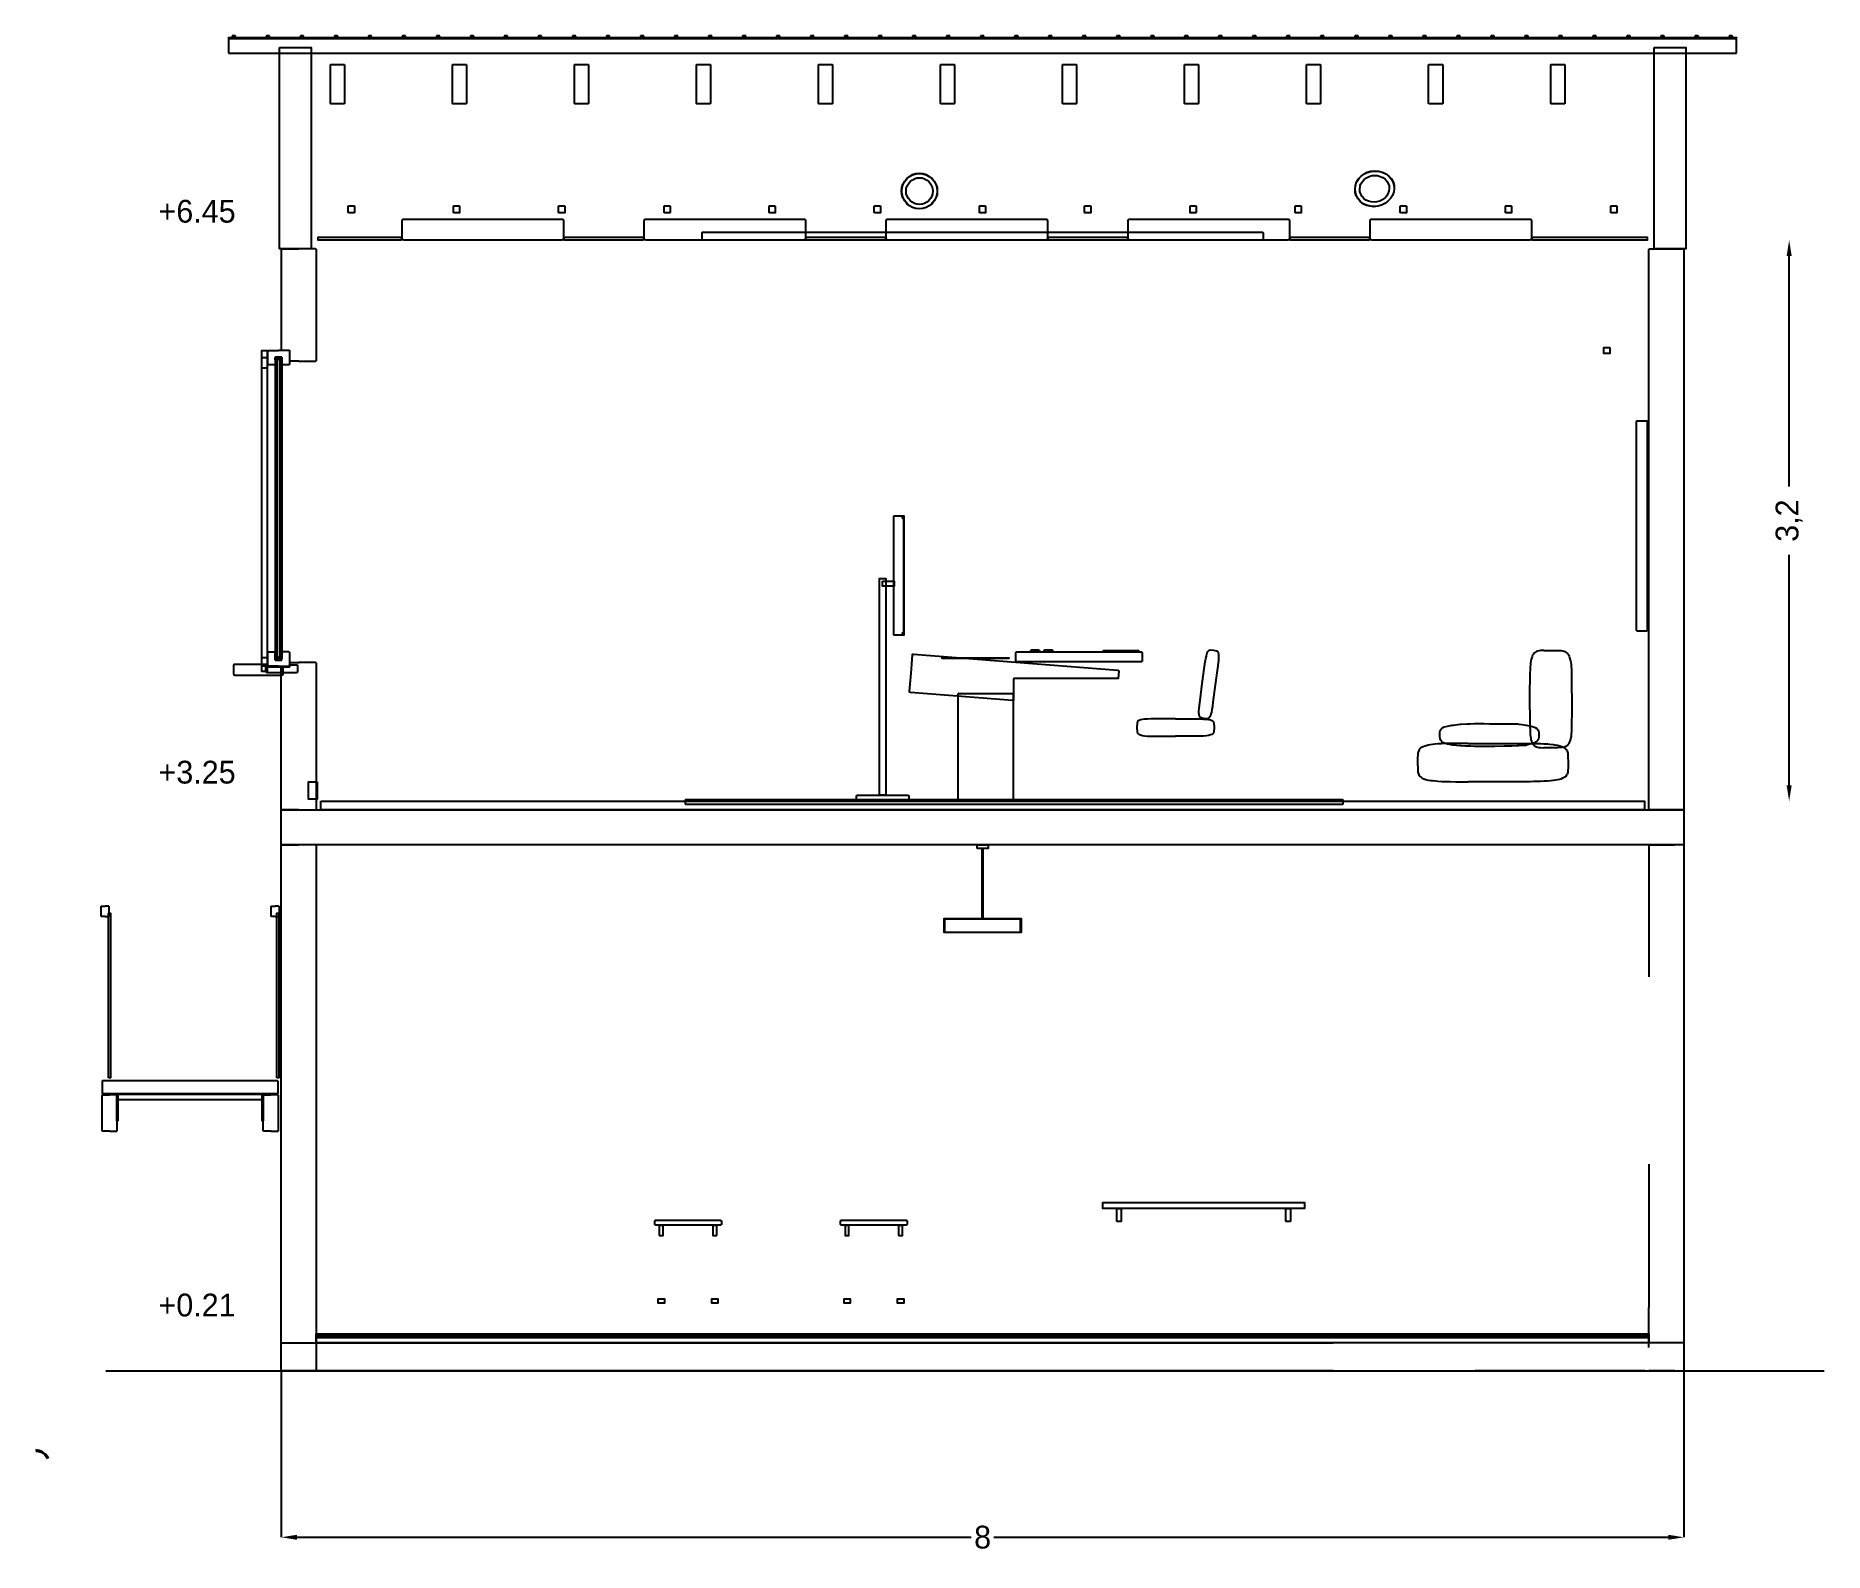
# Model space of a CAD drawing. Header units: metres. Extents: x 439.5 to 502.8, y -1 to 8.2.
# Drawn here: x 492.6 to 502.8, y -1.04 to 7.62 of the extents above.
import ezdxf

# ---------------------------------------------------------------- set-up
doc = ezdxf.new("R2010")
doc.units = ezdxf.units.M
for name, color, linetype in [('CORTE', 7, 'Continuous'), ('COTAS', 4, 'Continuous'), ('TEXTOS', 7, 'Continuous'), ('VISTA', 8, 'Continuous')]:
    doc.layers.add(name, color=color, linetype=linetype)
doc.dimstyles.get("Standard").update_dxf_attribs({"dimtxt": 2.5, "dimasz": 2.5, "dimexe": 1.25, "dimexo": 0.625, "dimtad": 1, "dimcen": 2.5, "dimazin": 3, "dimtfac": 1, "dimtmove": 0, "dimatfit": 3})

msp = doc.modelspace()

# ---------------------------------------------------------------- texts
at = {"layer": 'TEXTOS'}
for s, p in [('+6.45', (493.3, 6.55)), ('+3.25', (493.3, 3.35)), ('+0.21', (493.3, 0.31))]:
    msp.add_text(s, height=0.13, dxfattribs=at).set_placement(p)

# ---------------------------------------------------------------- blocks, each defined once
blk = doc.blocks.new('_CLOSEDFILLED')
at = {"color": 0, "linetype": 'BYBLOCK'}
blk.add_solid([(-1, 0.16), (0, 0), (-1, -0.16)], dxfattribs=at)
blk = doc.blocks.new('*D5')
for p, q in [((494, 0), (494, -0.95)), ((502, 0), (502, -0.95)), ((494.09, -0.95), (497.935, -0.95)), ((498.065, -0.95), (501.91, -0.95))]:
    blk.add_line(p, q)
at = {"layer": 'Defpoints'}
for p in [(494, 0), (502, 0), (494, -0.95)]:
    blk.add_point(p, dxfattribs=at)
at = {"layer": 'COTAS', "xscale": 0.09, "yscale": 0.09, "rotation": 180}
blk.add_blockref('_CLOSEDFILLED', (494, -0.95), dxfattribs=at)
at = {"layer": 'COTAS', "xscale": 0.09, "yscale": 0.09}
blk.add_blockref('_CLOSEDFILLED', (502, -0.95), dxfattribs=at)
at = {"layer": 'COTAS', "insert": (498, -0.95), "char_height": 0.13, "attachment_point": 5}
blk.add_mtext('8', dxfattribs=at)
blk = doc.blocks.new('*D6')
for p, q in [((502.6, 6.45), (502.6, 6.45)), ((502.6, 5.045), (502.6, 6.36)), ((502.6, 3.34), (502.6, 4.655)), ((502.6, 3.25), (502.6, 3.25))]:
    blk.add_line(p, q)
at = {"layer": 'Defpoints'}
for p in [(502.6, 6.45), (502.6, 3.25), (502.6, 3.25)]:
    blk.add_point(p, dxfattribs=at)
at = {"layer": 'COTAS', "xscale": 0.09, "yscale": 0.09}
for p, rotation in [((502.6, 6.45), 90), ((502.6, 3.25), 270)]:
    blk.add_blockref('_CLOSEDFILLED', p, dxfattribs=dict(at, rotation=rotation))
at = {"layer": 'COTAS', "insert": (502.6, 4.85), "char_height": 0.13, "attachment_point": 5, "rotation": 90}
blk.add_mtext('3,2', dxfattribs=at)

# ---------------------------------------------------------------- dimensions: what is measured, and where the dimension line sits
at = {"layer": 'COTAS'}
dim = msp.add_linear_dim(base=(502.6, 3.25), p1=(502.6, 3.25), p2=(502.6, 6.45), angle=90, dimstyle='Standard', override={"dimtxt": 0.13, "dimasz": 0.09}, dxfattribs=at)
dim.commit()
dim.dimension.update_dxf_attribs({"geometry": '*D6', "text_midpoint": (502.6, 4.85)})
dim = msp.add_linear_dim(base=(494, -0.95), p1=(494, 0), p2=(502, 0), dimstyle='Standard', override={"dimtxt": 0.13, "dimasz": 0.09}, dxfattribs=at)
dim.commit()
dim.dimension.update_dxf_attribs({"geometry": '*D5', "text_midpoint": (498, -0.95)})

# ---------------------------------------------------------------- linework, layer by layer
at = {"layer": 'CORTE'}
for p, q in [((493.7, 7.598), (493.7, 7.517)), ((501.82, 7.598), (493.7, 7.598)), ((502.3, 7.598), (501.82, 7.598)), ((502.3, 7.517), (502.3, 7.598)), ((493.7, 7.517), (501.821, 7.517)), ((501.821, 7.517), (502.3, 7.517)), ((502.3, 7.517), (502.3, 7.517)), ((494, 6.397), (494.001, 6.398)), ((494, 6.396), (494, 6.397)), ((494, 6.396), (494, 6.08)), ((494.001, 6.398), (494.001, 6.399)), ((494.001, 6.399), (494.002, 6.399)), ((494.001, 6.398), (494.001, 6.398)), ((494.002, 6.399), (494.003, 6.4)), ((494.002, 6.399), (494.002, 6.399)), ((494.004, 6.4), (494.003, 6.4)), ((494.004, 6.4), (494.1, 6.4)), ((494.195, 6.4), (494.1, 6.4)), ((494.195, 6.4), (494.197, 6.4)), ((494.198, 6.399), (494.197, 6.4)), ((494.198, 6.399), (494.198, 6.399)), ((494.199, 6.399), (494.198, 6.399)), ((494.199, 6.399), (494.199, 6.398)), ((494.199, 6.398), (494.2, 6.397)), ((494.199, 6.398), (494.199, 6.398)), ((494.2, 6.397), (494.2, 6.396)), ((494.2, 6.396), (494.2, 6.08)), ((494, 6.08), (494, 5.822)), ((494.2, 6.08), (494.2, 5.764)), ((494, 5.822), (494.048, 5.822)), ((494.048, 5.822), (494.048, 5.76)), ((494.1, 5.76), (494.048, 5.76)), ((494.1, 5.76), (494.195, 5.76)), ((494.197, 5.76), (494.195, 5.76)), ((494.197, 5.76), (494.198, 5.761)), ((494.198, 5.761), (494.198, 5.761)), ((494.198, 5.761), (494.199, 5.761)), ((494.2, 5.763), (494.199, 5.762)), ((494.199, 5.762), (494.199, 5.761)), ((494.199, 5.762), (494.199, 5.762)), ((494.2, 5.764), (494.2, 5.763)), ((494, 3.62), (494, 4.016)), ((494, 4.016), (494.048, 4.016)), ((494.048, 4.04), (494.1, 4.04)), ((494.048, 4.04), (494.048, 4.016)), ((494.195, 4.04), (494.1, 4.04)), ((494.195, 4.04), (494.197, 4.04)), ((494.198, 4.039), (494.197, 4.04)), ((494.198, 4.039), (494.198, 4.039)), ((494.199, 4.039), (494.198, 4.039)), ((494.199, 4.039), (494.199, 4.038)), ((494.199, 4.038), (494.2, 4.037)), ((494.199, 4.038), (494.199, 4.038)), ((494.2, 4.037), (494.2, 4.035)), ((494.2, 4.035), (494.2, 3.62)), ((494, 3.204), (494, 3.62)), ((494.2, 3.62), (494.2, 3.204)), ((494, 3.203), (494, 3.204)), ((494.001, 3.202), (494, 3.203)), ((494.001, 3.201), (494.001, 3.202)), ((494.001, 3.202), (494.001, 3.202)), ((494.002, 3.201), (494.001, 3.201)), ((494.002, 3.201), (494.002, 3.201)), ((494.003, 3.2), (494.002, 3.201)), ((494.003, 3.2), (494.004, 3.2)), ((494.1, 3.2), (494.004, 3.2)), ((494.1, 3.2), (494.195, 3.2)), ((494.197, 3.2), (494.195, 3.2)), ((494.197, 3.2), (494.198, 3.201)), ((494.198, 3.201), (494.198, 3.201)), ((494.198, 3.201), (494.199, 3.201)), ((494.2, 3.203), (494.199, 3.202)), ((494.199, 3.202), (494.199, 3.201)), ((494.199, 3.202), (494.199, 3.202)), ((494.2, 3.204), (494.2, 3.203)), ((494, 2.997), (494.001, 2.998)), ((494, 2.995), (494, 2.997)), ((494, 1.5), (494, 2.995)), ((494.001, 2.998), (494.001, 2.999)), ((494.001, 2.999), (494.002, 2.999)), ((494.001, 2.998), (494.001, 2.998)), ((494.002, 2.999), (494.003, 3)), ((494.002, 2.999), (494.002, 2.999)), ((494.004, 3), (494.003, 3)), ((494.004, 3), (494.1, 3)), ((494.195, 3), (494.1, 3)), ((494.195, 3), (494.197, 3)), ((494.198, 2.999), (494.197, 3)), ((494.198, 2.999), (494.198, 2.999)), ((494.199, 2.999), (494.198, 2.999)), ((494.199, 2.999), (494.199, 2.998)), ((494.199, 2.998), (494.2, 2.997)), ((494.199, 2.998), (494.199, 2.998)), ((494.2, 2.997), (494.2, 2.995)), ((494.2, 2.995), (494.2, 1.5)), ((501.8, 2.995), (501.801, 2.997)), ((501.8, 2.995), (501.8, 2.248)), ((501.801, 2.998), (501.801, 2.999)), ((501.801, 2.999), (501.801, 2.999)), ((501.801, 2.999), (501.802, 2.999)), ((501.801, 2.997), (501.801, 2.998)), ((501.802, 2.999), (501.804, 3)), ((501.802, 2.999), (501.802, 2.999)), ((501.804, 3), (501.804, 3)), ((501.804, 3), (501.948, 3)), ((501.996, 3), (501.948, 3)), ((501.996, 3), (501.997, 2.999)), ((501.998, 2.999), (501.997, 2.999)), ((501.998, 2.999), (501.999, 2.999)), ((501.999, 2.999), (501.999, 2.998)), ((501.999, 2.999), (501.999, 2.999)), ((501.999, 2.999), (501.999, 2.999)), ((501.999, 2.998), (501.999, 2.997)), ((501.999, 2.997), (502, 2.995)), ((502, 2.995), (502, 2.248)), ((502, 2.248), (502, 0.004)), ((494, 0.004), (494, 1.5)), ((494.2, 1.5), (494.2, 1.5)), ((494.2, 1.5), (494.2, 0.004)), ((501.8, 1.179), (501.8, 0.36)), ((501.8, 0.132), (501.8, 0.36)), ((494, 0.155), (494.001, 0.157)), ((494, 0.118), (494, 0.155)), ((494, 0.004), (494, 0.118)), ((494, 0.118), (494, 0.118)), ((494.001, 0.158), (494.001, 0.159)), ((494.001, 0.159), (494.001, 0.159)), ((494.001, 0.159), (494.002, 0.159)), ((494.001, 0.157), (494.001, 0.158)), ((494.002, 0.159), (494.004, 0.16)), ((494.002, 0.159), (494.002, 0.159)), ((494.004, 0.16), (494.004, 0.16)), ((494.004, 0.16), (499.999, 0.16)), ((500.809, 0.16), (499.999, 0.16)), ((501.61, 0.16), (500.809, 0.16)), ((501.996, 0.16), (501.61, 0.16)), ((501.996, 0.16), (501.997, 0.159)), ((501.998, 0.159), (501.997, 0.159)), ((501.998, 0.159), (501.999, 0.159)), ((501.999, 0.159), (501.999, 0.158)), ((501.999, 0.159), (501.999, 0.159)), ((501.999, 0.159), (501.999, 0.159)), ((501.999, 0.158), (501.999, 0.157)), ((501.999, 0.157), (502, 0.155)), ((502, 0.155), (502, 0.118)), ((502, 0.118), (502, 0.004)), ((494.001, 0.002), (494, 0.004)), ((494, 0.004), (494, 0.004)), ((494, 0.003), (494, 0.004)), ((494.001, 0.002), (494, 0.003)), ((494.001, 0.001), (494.001, 0.002)), ((494.001, 0.002), (494.001, 0.002)), ((494.001, 0.001), (494.001, 0.002)), ((494.001, 0.002), (494.001, 0.002)), ((494.002, 0.001), (494.001, 0.001)), ((494.002, 0.001), (494.001, 0.001)), ((494.002, 0.001), (494.002, 0.001)), ((494.004, 0), (494.002, 0.001)), ((494.002, 0.001), (494.002, 0.001)), ((494.003, 0), (494.002, 0.001)), ((494.003, 0), (494.004, 0)), ((494.004, 0), (494.004, 0)), ((499.999, 0), (494.004, 0)), ((494.1, 0), (494.004, 0)), ((494.1, 0), (494.195, 0)), ((494.197, 0), (494.195, 0)), ((494.197, 0), (494.198, 0.001)), ((494.198, 0.001), (494.198, 0.001)), ((494.198, 0.001), (494.199, 0.001)), ((494.2, 0.003), (494.199, 0.002)), ((494.199, 0.002), (494.199, 0.001)), ((494.199, 0.002), (494.199, 0.002)), ((494.2, 0.004), (494.2, 0.003)), ((499.999, 0), (500.809, 0)), ((501.776, 0), (500.809, 0)), ((501.776, 0), (501.996, 0)), ((501.801, 0.002), (501.8, 0.004)), ((501.8, 0.004), (501.8, 0.004)), ((501.801, 0.001), (501.801, 0.002)), ((501.801, 0.002), (501.801, 0.002)), ((501.802, 0.001), (501.801, 0.001)), ((501.802, 0.001), (501.802, 0.001)), ((501.804, 0), (501.802, 0.001)), ((501.804, 0), (501.804, 0)), ((501.948, 0), (501.804, 0)), ((501.948, 0), (501.996, 0)), ((501.997, 0.001), (501.996, 0)), ((501.997, 0.001), (501.996, 0)), ((501.997, 0.001), (501.998, 0.001)), ((501.997, 0.001), (501.998, 0.001)), ((501.999, 0.001), (501.998, 0.001)), ((501.999, 0.001), (501.998, 0.001)), ((502, 0.004), (501.999, 0.002)), ((502, 0.004), (501.999, 0.002)), ((501.999, 0.002), (501.999, 0.001)), ((501.999, 0.002), (501.999, 0.002)), ((501.999, 0.002), (501.999, 0.001)), ((501.999, 0.002), (501.999, 0.002)), ((501.999, 0.001), (501.999, 0.001)), ((501.999, 0.001), (501.999, 0.001)), ((502, 0.004), (502, 0.004)), ((502, 0.004), (502, 0.004))]:
    msp.add_line(p, q, dxfattribs=at)
for points in [[(493.7, 7.606), (501.82, 7.606), (502.3, 7.606), (502.3, 7.605), (501.82, 7.605), (493.7, 7.605), (493.7, 7.606)], [(493.99, 7.55), (494.17, 7.55), (494.17, 6.4), (493.99, 6.4), (493.99, 7.55)], [(501.83, 7.55), (502.01, 7.55), (502.01, 6.4), (501.83, 6.4), (501.83, 7.55)], [(494.281, 7.229), (494.28, 7.23), (494.28, 7.45), (494.281, 7.451), (494.282, 7.452), (494.358, 7.452), (494.359, 7.451), (494.36, 7.45), (494.36, 7.23), (494.359, 7.229), (494.358, 7.228), (494.282, 7.228), (494.281, 7.229)], [(494.977, 7.229), (494.976, 7.23), (494.976, 7.45), (494.977, 7.451), (494.978, 7.452), (495.054, 7.452), (495.055, 7.451), (495.056, 7.45), (495.056, 7.23), (495.055, 7.229), (495.054, 7.228), (494.978, 7.228), (494.977, 7.229)], [(495.673, 7.229), (495.672, 7.23), (495.672, 7.45), (495.673, 7.451), (495.674, 7.452), (495.75, 7.452), (495.751, 7.451), (495.752, 7.45), (495.752, 7.23), (495.751, 7.229), (495.75, 7.228), (495.674, 7.228), (495.673, 7.229)], [(496.369, 7.229), (496.368, 7.23), (496.368, 7.45), (496.369, 7.451), (496.37, 7.452), (496.446, 7.452), (496.447, 7.451), (496.448, 7.45), (496.448, 7.23), (496.447, 7.229), (496.446, 7.228), (496.37, 7.228), (496.369, 7.229)], [(497.065, 7.229), (497.064, 7.23), (497.064, 7.45), (497.065, 7.451), (497.066, 7.452), (497.142, 7.452), (497.143, 7.451), (497.144, 7.45), (497.144, 7.23), (497.143, 7.229), (497.142, 7.228), (497.066, 7.228), (497.065, 7.229)], [(497.761, 7.229), (497.76, 7.23), (497.76, 7.45), (497.761, 7.451), (497.762, 7.452), (497.838, 7.452), (497.839, 7.451), (497.84, 7.45), (497.84, 7.23), (497.839, 7.229), (497.838, 7.228), (497.762, 7.228), (497.761, 7.229)], [(498.457, 7.229), (498.456, 7.23), (498.456, 7.45), (498.457, 7.451), (498.458, 7.452), (498.534, 7.452), (498.535, 7.451), (498.536, 7.45), (498.536, 7.23), (498.535, 7.229), (498.534, 7.228), (498.458, 7.228), (498.457, 7.229)], [(499.153, 7.229), (499.152, 7.23), (499.152, 7.45), (499.153, 7.451), (499.154, 7.452), (499.23, 7.452), (499.231, 7.451), (499.232, 7.45), (499.232, 7.23), (499.231, 7.229), (499.23, 7.228), (499.154, 7.228), (499.153, 7.229)], [(499.849, 7.229), (499.848, 7.23), (499.848, 7.45), (499.849, 7.451), (499.85, 7.452), (499.926, 7.452), (499.927, 7.451), (499.928, 7.45), (499.928, 7.23), (499.927, 7.229), (499.926, 7.228), (499.85, 7.228), (499.849, 7.229)], [(500.545, 7.229), (500.544, 7.23), (500.544, 7.45), (500.545, 7.451), (500.546, 7.452), (500.622, 7.452), (500.623, 7.451), (500.624, 7.45), (500.624, 7.23), (500.623, 7.229), (500.622, 7.228), (500.546, 7.228), (500.545, 7.229)], [(501.241, 7.229), (501.24, 7.23), (501.24, 7.45), (501.241, 7.451), (501.242, 7.452), (501.318, 7.452), (501.319, 7.451), (501.32, 7.45), (501.32, 7.23), (501.319, 7.229), (501.318, 7.228), (501.242, 7.228), (501.241, 7.229)], [(500.338, 6.705), (500.326, 6.688), (500.312, 6.672), (500.302, 6.665), (500.294, 6.659), (500.275, 6.65), (500.254, 6.644), (500.232, 6.642), (500.21, 6.643), (500.19, 6.649), (500.173, 6.657), (500.171, 6.658), (500.155, 6.671), (500.141, 6.686), (500.132, 6.703), (500.126, 6.722), (500.124, 6.742), (500.127, 6.762), (500.133, 6.781), (500.144, 6.798), (500.147, 6.803), (500.158, 6.814), (500.175, 6.827), (500.194, 6.836), (500.215, 6.842), (500.237, 6.844), (500.259, 6.843), (500.272, 6.839), (500.279, 6.837), (500.299, 6.828), (500.316, 6.816), (500.33, 6.8), (500.34, 6.783), (500.346, 6.764), (500.348, 6.744), (500.345, 6.725), (500.338, 6.705)], [(497.541, 6.75), (497.547, 6.769), (497.556, 6.786), (497.569, 6.801), (497.584, 6.814), (497.601, 6.823), (497.62, 6.829), (497.64, 6.831), (497.66, 6.829), (497.679, 6.823), (497.696, 6.814), (497.711, 6.801), (497.724, 6.786), (497.733, 6.769), (497.739, 6.75), (497.741, 6.73), (497.739, 6.71), (497.733, 6.691), (497.724, 6.674), (497.711, 6.659), (497.696, 6.646), (497.679, 6.637), (497.66, 6.631), (497.64, 6.629), (497.62, 6.631), (497.601, 6.637), (497.584, 6.646), (497.569, 6.659), (497.556, 6.674), (497.547, 6.691), (497.541, 6.71), (497.539, 6.73), (497.541, 6.75)], [(494.383, 6.606), (494.382, 6.607), (494.382, 6.643), (494.383, 6.644), (494.385, 6.645), (494.416, 6.645), (494.417, 6.644), (494.418, 6.643), (494.418, 6.607), (494.417, 6.606), (494.416, 6.605), (494.385, 6.605), (494.383, 6.606)], [(494.983, 6.606), (494.983, 6.607), (494.983, 6.643), (494.983, 6.644), (494.985, 6.645), (495.015, 6.645), (495.017, 6.644), (495.017, 6.643), (495.017, 6.607), (495.017, 6.606), (495.015, 6.605), (494.985, 6.605), (494.983, 6.606)], [(495.583, 6.606), (495.582, 6.607), (495.582, 6.643), (495.583, 6.644), (495.584, 6.645), (495.615, 6.645), (495.617, 6.644), (495.618, 6.643), (495.618, 6.607), (495.617, 6.606), (495.615, 6.605), (495.584, 6.605), (495.583, 6.606)], [(496.183, 6.606), (496.183, 6.607), (496.183, 6.643), (496.183, 6.644), (496.185, 6.645), (496.216, 6.645), (496.217, 6.644), (496.218, 6.643), (496.218, 6.607), (496.217, 6.606), (496.216, 6.605), (496.185, 6.605), (496.183, 6.606)], [(496.783, 6.606), (496.782, 6.607), (496.782, 6.643), (496.783, 6.644), (496.784, 6.645), (496.815, 6.645), (496.817, 6.644), (496.817, 6.643), (496.817, 6.607), (496.817, 6.606), (496.815, 6.605), (496.784, 6.605), (496.783, 6.606)], [(497.383, 6.606), (497.382, 6.607), (497.382, 6.643), (497.383, 6.644), (497.385, 6.645), (497.415, 6.645), (497.417, 6.644), (497.418, 6.643), (497.418, 6.607), (497.417, 6.606), (497.415, 6.605), (497.385, 6.605), (497.383, 6.606)], [(497.983, 6.606), (497.983, 6.607), (497.983, 6.643), (497.983, 6.644), (497.985, 6.645), (498.015, 6.645), (498.017, 6.644), (498.017, 6.643), (498.017, 6.607), (498.017, 6.606), (498.015, 6.605), (497.985, 6.605), (497.983, 6.606)], [(498.583, 6.644), (498.585, 6.645), (498.615, 6.645), (498.617, 6.644), (498.618, 6.643), (498.618, 6.607), (498.617, 6.606), (498.615, 6.605), (498.585, 6.605), (498.583, 6.606), (498.582, 6.607), (498.582, 6.643), (498.583, 6.644)], [(499.183, 6.644), (499.185, 6.645), (499.216, 6.645), (499.217, 6.644), (499.218, 6.643), (499.218, 6.607), (499.217, 6.606), (499.216, 6.605), (499.185, 6.605), (499.183, 6.606), (499.183, 6.607), (499.183, 6.643), (499.183, 6.644)], [(499.783, 6.644), (499.784, 6.645), (499.815, 6.645), (499.817, 6.644), (499.817, 6.643), (499.817, 6.607), (499.817, 6.606), (499.815, 6.605), (499.784, 6.605), (499.783, 6.606), (499.782, 6.607), (499.782, 6.643), (499.783, 6.644)], [(500.383, 6.606), (500.382, 6.607), (500.382, 6.643), (500.383, 6.644), (500.385, 6.645), (500.415, 6.645), (500.417, 6.644), (500.418, 6.643), (500.418, 6.607), (500.417, 6.606), (500.415, 6.605), (500.385, 6.605), (500.383, 6.606)], [(500.983, 6.606), (500.983, 6.607), (500.983, 6.643), (500.983, 6.644), (500.985, 6.645), (501.015, 6.645), (501.017, 6.644), (501.017, 6.643), (501.017, 6.607), (501.017, 6.606), (501.015, 6.605), (500.985, 6.605), (500.983, 6.606)], [(501.583, 6.606), (501.582, 6.607), (501.582, 6.643), (501.583, 6.644), (501.585, 6.645), (501.615, 6.645), (501.617, 6.644), (501.618, 6.643), (501.618, 6.607), (501.617, 6.606), (501.615, 6.605), (501.585, 6.605), (501.583, 6.606)], [(494.692, 6.453), (494.692, 6.454), (494.691, 6.456), (494.69, 6.459), (494.69, 6.51), (494.69, 6.561), (494.691, 6.564), (494.692, 6.566), (494.692, 6.567), (494.693, 6.567), (494.693, 6.568), (494.694, 6.568), (494.696, 6.569), (494.699, 6.57), (495.15, 6.57), (495.601, 6.57), (495.604, 6.569), (495.606, 6.568), (495.607, 6.568), (495.607, 6.567), (495.608, 6.567), (495.608, 6.566), (495.609, 6.564), (495.61, 6.561), (495.61, 6.51), (495.61, 6.459), (495.609, 6.456), (495.608, 6.454), (495.608, 6.453), (495.607, 6.453), (495.607, 6.452), (495.606, 6.452), (495.604, 6.451), (495.601, 6.45), (495.15, 6.45), (494.699, 6.45), (494.696, 6.451), (494.694, 6.452), (494.693, 6.452), (494.693, 6.453), (494.692, 6.453)], [(496.072, 6.453), (496.072, 6.454), (496.071, 6.456), (496.07, 6.459), (496.07, 6.51), (496.07, 6.561), (496.071, 6.564), (496.072, 6.566), (496.072, 6.567), (496.073, 6.567), (496.073, 6.568), (496.074, 6.568), (496.076, 6.569), (496.079, 6.57), (496.53, 6.57), (496.981, 6.57), (496.984, 6.569), (496.986, 6.568), (496.987, 6.568), (496.987, 6.567), (496.988, 6.567), (496.988, 6.566), (496.989, 6.564), (496.99, 6.561), (496.99, 6.51), (496.99, 6.459), (496.989, 6.456), (496.988, 6.454), (496.988, 6.453), (496.987, 6.453), (496.987, 6.452), (496.986, 6.452), (496.984, 6.451), (496.981, 6.45), (496.53, 6.45), (496.079, 6.45), (496.076, 6.451), (496.074, 6.452), (496.073, 6.452), (496.073, 6.453), (496.072, 6.453)], [(497.452, 6.453), (497.452, 6.454), (497.451, 6.456), (497.45, 6.459), (497.45, 6.51), (497.45, 6.561), (497.451, 6.564), (497.452, 6.566), (497.452, 6.567), (497.453, 6.567), (497.453, 6.568), (497.454, 6.568), (497.456, 6.569), (497.459, 6.57), (497.91, 6.57), (498.361, 6.57), (498.364, 6.569), (498.366, 6.568), (498.367, 6.568), (498.367, 6.567), (498.368, 6.567), (498.368, 6.566), (498.369, 6.564), (498.37, 6.561), (498.37, 6.51), (498.37, 6.459), (498.369, 6.456), (498.368, 6.454), (498.368, 6.453), (498.367, 6.453), (498.367, 6.452), (498.366, 6.452), (498.364, 6.451), (498.361, 6.45), (497.91, 6.45), (497.459, 6.45), (497.456, 6.451), (497.454, 6.452), (497.453, 6.452), (497.453, 6.453), (497.452, 6.453)], [(498.832, 6.453), (498.832, 6.454), (498.831, 6.456), (498.83, 6.459), (498.83, 6.51), (498.83, 6.561), (498.831, 6.564), (498.832, 6.566), (498.832, 6.567), (498.833, 6.567), (498.833, 6.568), (498.834, 6.568), (498.836, 6.569), (498.839, 6.57), (499.29, 6.57), (499.741, 6.57), (499.744, 6.569), (499.746, 6.568), (499.747, 6.568), (499.747, 6.567), (499.748, 6.567), (499.748, 6.566), (499.749, 6.564), (499.75, 6.561), (499.75, 6.51), (499.75, 6.459), (499.749, 6.456), (499.748, 6.454), (499.748, 6.453), (499.747, 6.453), (499.747, 6.452), (499.746, 6.452), (499.744, 6.451), (499.741, 6.45), (499.29, 6.45), (498.839, 6.45), (498.836, 6.451), (498.834, 6.452), (498.833, 6.452), (498.833, 6.453), (498.832, 6.453)], [(500.212, 6.453), (500.212, 6.454), (500.211, 6.456), (500.21, 6.459), (500.21, 6.51), (500.21, 6.561), (500.211, 6.564), (500.212, 6.566), (500.212, 6.567), (500.213, 6.567), (500.213, 6.568), (500.214, 6.568), (500.216, 6.569), (500.219, 6.57), (500.67, 6.57), (501.121, 6.57), (501.124, 6.569), (501.126, 6.568), (501.127, 6.568), (501.127, 6.567), (501.128, 6.567), (501.128, 6.566), (501.129, 6.564), (501.13, 6.561), (501.13, 6.51), (501.13, 6.459), (501.129, 6.456), (501.128, 6.454), (501.128, 6.453), (501.127, 6.453), (501.127, 6.452), (501.126, 6.452), (501.124, 6.451), (501.121, 6.45), (500.67, 6.45), (500.219, 6.45), (500.216, 6.451), (500.214, 6.452), (500.213, 6.452), (500.213, 6.453), (500.212, 6.453)], [(494.686, 6.45), (494.21, 6.45), (494.21, 6.468), (494.686, 6.468), (494.686, 6.45)], [(496.066, 6.45), (495.614, 6.45), (495.614, 6.468), (496.066, 6.468), (496.066, 6.45)], [(497.446, 6.45), (496.994, 6.45), (496.994, 6.468), (497.446, 6.468), (497.446, 6.45)], [(498.826, 6.468), (498.826, 6.45), (498.374, 6.45), (498.374, 6.468), (498.826, 6.468)], [(500.206, 6.45), (499.754, 6.45), (499.754, 6.468), (500.206, 6.468), (500.206, 6.45)], [(501.134, 6.468), (501.623, 6.468), (501.79, 6.468), (501.79, 6.45), (501.623, 6.45), (501.134, 6.45), (501.134, 6.468)], [(501.801, 3.202), (501.801, 3.202), (501.8, 3.203), (501.8, 3.204), (501.8, 4.8), (501.8, 6.396), (501.8, 6.397), (501.801, 6.398), (501.801, 6.398), (501.801, 6.399), (501.802, 6.399), (501.802, 6.399), (501.803, 6.4), (501.804, 6.4), (501.9, 6.4), (501.996, 6.4), (501.997, 6.4), (501.998, 6.399), (501.998, 6.399), (501.999, 6.399), (501.999, 6.398), (501.999, 6.398), (502, 6.397), (502, 6.396), (502, 4.8), (502, 3.204), (502, 3.203), (501.999, 3.202), (501.999, 3.202), (501.999, 3.201), (501.998, 3.201), (501.998, 3.201), (501.997, 3.2), (501.996, 3.2), (501.9, 3.2), (501.804, 3.2), (501.803, 3.2), (501.802, 3.201), (501.802, 3.201), (501.801, 3.201), (501.801, 3.202)], [(497.412, 3.284), (497.412, 4.52), (497.448, 4.52), (497.448, 3.284), (497.412, 3.284)], [(494, 3.2), (501.704, 3.2), (502, 3.2), (502, 3), (501.704, 3), (494, 3), (494, 3.2)]]:
    msp.add_lwpolyline(points, close=True, dxfattribs=at)
at = {"layer": 'VISTA'}
for p, q in [((493.723, 7.616), (493.721, 7.616)), ((493.721, 7.616), (493.721, 7.614)), ((493.721, 7.614), (493.721, 7.606)), ((493.721, 7.606), (493.721, 7.604)), ((493.721, 7.606), (493.721, 7.606)), ((493.721, 7.604), (493.723, 7.604)), ((493.737, 7.616), (493.723, 7.616)), ((493.723, 7.604), (493.737, 7.604)), ((493.739, 7.616), (493.737, 7.616)), ((493.737, 7.604), (493.739, 7.604)), ((493.739, 7.614), (493.739, 7.616)), ((493.739, 7.606), (493.739, 7.614)), ((493.739, 7.604), (493.739, 7.606)), ((493.915, 7.616), (493.914, 7.614)), ((493.914, 7.614), (493.914, 7.606)), ((493.914, 7.606), (493.915, 7.604)), ((493.914, 7.606), (493.914, 7.606)), ((493.916, 7.616), (493.915, 7.616)), ((493.915, 7.604), (493.916, 7.604)), ((493.931, 7.616), (493.916, 7.616)), ((493.916, 7.604), (493.931, 7.604)), ((493.933, 7.616), (493.931, 7.616)), ((493.931, 7.604), (493.933, 7.604)), ((493.933, 7.614), (493.933, 7.616)), ((493.933, 7.606), (493.933, 7.614)), ((493.933, 7.604), (493.933, 7.606)), ((494.109, 7.616), (494.108, 7.614)), ((494.108, 7.614), (494.108, 7.606)), ((494.108, 7.606), (494.109, 7.604)), ((494.108, 7.606), (494.108, 7.606)), ((494.111, 7.616), (494.109, 7.616)), ((494.109, 7.604), (494.111, 7.604)), ((494.125, 7.616), (494.111, 7.616)), ((494.111, 7.604), (494.125, 7.604)), ((494.127, 7.616), (494.125, 7.616)), ((494.125, 7.604), (494.127, 7.604)), ((494.127, 7.614), (494.127, 7.616)), ((494.127, 7.606), (494.127, 7.614)), ((494.127, 7.604), (494.127, 7.606)), ((494.305, 7.616), (494.303, 7.616)), ((494.303, 7.616), (494.303, 7.614)), ((494.303, 7.614), (494.303, 7.606)), ((494.303, 7.606), (494.303, 7.604)), ((494.303, 7.606), (494.303, 7.606)), ((494.303, 7.604), (494.305, 7.604)), ((494.32, 7.616), (494.305, 7.616)), ((494.305, 7.604), (494.32, 7.604)), ((494.321, 7.616), (494.32, 7.616)), ((494.32, 7.604), (494.321, 7.604)), ((494.322, 7.614), (494.321, 7.616)), ((494.321, 7.604), (494.322, 7.606)), ((494.322, 7.606), (494.322, 7.614)), ((494.498, 7.616), (494.497, 7.616)), ((494.497, 7.616), (494.497, 7.614)), ((494.497, 7.614), (494.497, 7.606)), ((494.497, 7.606), (494.497, 7.604)), ((494.497, 7.606), (494.497, 7.606)), ((494.497, 7.604), (494.498, 7.604)), ((494.513, 7.616), (494.498, 7.616)), ((494.498, 7.604), (494.513, 7.604)), ((494.515, 7.616), (494.513, 7.616)), ((494.513, 7.604), (494.515, 7.604)), ((494.515, 7.614), (494.515, 7.616)), ((494.515, 7.606), (494.515, 7.614)), ((494.515, 7.604), (494.515, 7.606)), ((494.691, 7.616), (494.69, 7.614)), ((494.69, 7.614), (494.69, 7.606)), ((494.69, 7.606), (494.691, 7.604)), ((494.69, 7.606), (494.69, 7.606)), ((494.692, 7.616), (494.691, 7.616)), ((494.691, 7.604), (494.692, 7.604)), ((494.707, 7.616), (494.692, 7.616)), ((494.692, 7.604), (494.707, 7.604)), ((494.709, 7.616), (494.707, 7.616)), ((494.707, 7.604), (494.709, 7.604)), ((494.709, 7.614), (494.709, 7.616)), ((494.709, 7.606), (494.709, 7.614)), ((494.709, 7.604), (494.709, 7.606)), ((494.887, 7.616), (494.885, 7.616)), ((494.885, 7.616), (494.885, 7.614)), ((494.885, 7.614), (494.885, 7.606)), ((494.885, 7.606), (494.885, 7.604)), ((494.885, 7.606), (494.885, 7.606)), ((494.885, 7.604), (494.887, 7.604)), ((494.901, 7.616), (494.887, 7.616)), ((494.887, 7.604), (494.901, 7.604)), ((494.903, 7.616), (494.901, 7.616)), ((494.901, 7.604), (494.903, 7.604)), ((494.904, 7.614), (494.903, 7.616)), ((494.903, 7.604), (494.904, 7.606)), ((494.904, 7.606), (494.904, 7.614)), ((495.081, 7.616), (495.079, 7.616)), ((495.079, 7.616), (495.079, 7.614)), ((495.079, 7.614), (495.079, 7.606)), ((495.079, 7.606), (495.079, 7.604)), ((495.079, 7.606), (495.079, 7.606)), ((495.079, 7.604), (495.081, 7.604)), ((495.096, 7.616), (495.081, 7.616)), ((495.081, 7.604), (495.096, 7.604)), ((495.097, 7.616), (495.096, 7.616)), ((495.096, 7.604), (495.097, 7.604)), ((495.098, 7.614), (495.097, 7.616)), ((495.097, 7.604), (495.098, 7.606)), ((495.098, 7.606), (495.098, 7.614)), ((495.273, 7.616), (495.272, 7.614)), ((495.272, 7.614), (495.272, 7.606)), ((495.272, 7.606), (495.273, 7.604)), ((495.272, 7.606), (495.272, 7.606)), ((495.274, 7.616), (495.273, 7.616)), ((495.273, 7.604), (495.274, 7.604)), ((495.289, 7.616), (495.274, 7.616)), ((495.274, 7.604), (495.289, 7.604)), ((495.291, 7.616), (495.289, 7.616)), ((495.289, 7.604), (495.291, 7.604)), ((495.291, 7.614), (495.291, 7.616)), ((495.291, 7.606), (495.291, 7.614)), ((495.291, 7.604), (495.291, 7.606)), ((495.467, 7.616), (495.466, 7.614)), ((495.466, 7.614), (495.466, 7.606)), ((495.466, 7.606), (495.467, 7.604)), ((495.466, 7.606), (495.466, 7.606)), ((495.469, 7.616), (495.467, 7.616)), ((495.467, 7.604), (495.469, 7.604)), ((495.483, 7.616), (495.469, 7.616)), ((495.469, 7.604), (495.483, 7.604)), ((495.485, 7.616), (495.483, 7.616)), ((495.483, 7.604), (495.485, 7.604)), ((495.485, 7.614), (495.485, 7.616)), ((495.485, 7.606), (495.485, 7.614)), ((495.485, 7.604), (495.485, 7.606)), ((495.663, 7.616), (495.661, 7.616)), ((495.661, 7.616), (495.661, 7.614)), ((495.661, 7.614), (495.661, 7.606)), ((495.661, 7.606), (495.661, 7.604)), ((495.661, 7.606), (495.661, 7.606)), ((495.661, 7.604), (495.663, 7.604)), ((495.678, 7.616), (495.663, 7.616)), ((495.663, 7.604), (495.678, 7.604)), ((495.679, 7.616), (495.678, 7.616)), ((495.678, 7.604), (495.679, 7.604)), ((495.68, 7.614), (495.679, 7.616)), ((495.679, 7.604), (495.68, 7.606)), ((495.68, 7.606), (495.68, 7.614)), ((495.857, 7.616), (495.855, 7.616)), ((495.855, 7.616), (495.855, 7.614)), ((495.855, 7.614), (495.855, 7.606)), ((495.855, 7.606), (495.855, 7.604)), ((495.855, 7.606), (495.855, 7.606)), ((495.855, 7.604), (495.857, 7.604)), ((495.872, 7.616), (495.857, 7.616)), ((495.857, 7.604), (495.872, 7.604)), ((495.873, 7.616), (495.872, 7.616)), ((495.872, 7.604), (495.873, 7.604)), ((495.873, 7.614), (495.873, 7.616)), ((495.873, 7.606), (495.873, 7.614)), ((495.873, 7.604), (495.873, 7.606)), ((496.049, 7.616), (496.048, 7.614)), ((496.048, 7.614), (496.048, 7.606)), ((496.048, 7.606), (496.049, 7.604)), ((496.048, 7.606), (496.048, 7.606)), ((496.051, 7.616), (496.049, 7.616)), ((496.049, 7.604), (496.051, 7.604)), ((496.065, 7.616), (496.051, 7.616)), ((496.051, 7.604), (496.065, 7.604)), ((496.067, 7.616), (496.065, 7.616)), ((496.065, 7.604), (496.067, 7.604)), ((496.068, 7.614), (496.067, 7.616)), ((496.067, 7.604), (496.068, 7.606)), ((496.068, 7.606), (496.068, 7.614)), ((496.245, 7.616), (496.243, 7.616)), ((496.243, 7.616), (496.243, 7.614)), ((496.243, 7.614), (496.243, 7.606)), ((496.243, 7.606), (496.243, 7.604)), ((496.243, 7.606), (496.243, 7.606)), ((496.243, 7.604), (496.245, 7.604)), ((496.26, 7.616), (496.245, 7.616)), ((496.245, 7.604), (496.26, 7.604)), ((496.261, 7.616), (496.26, 7.616)), ((496.26, 7.604), (496.261, 7.604)), ((496.262, 7.614), (496.261, 7.616)), ((496.261, 7.604), (496.262, 7.606)), ((496.262, 7.606), (496.262, 7.614)), ((496.437, 7.616), (496.436, 7.614)), ((496.436, 7.614), (496.436, 7.606)), ((496.436, 7.606), (496.437, 7.604)), ((496.436, 7.606), (496.436, 7.606)), ((496.438, 7.616), (496.437, 7.616)), ((496.437, 7.604), (496.438, 7.604)), ((496.453, 7.616), (496.438, 7.616)), ((496.438, 7.604), (496.453, 7.604)), ((496.455, 7.616), (496.453, 7.616)), ((496.453, 7.604), (496.455, 7.604)), ((496.456, 7.614), (496.455, 7.616)), ((496.455, 7.604), (496.456, 7.606)), ((496.456, 7.606), (496.456, 7.614)), ((496.631, 7.616), (496.63, 7.614)), ((496.63, 7.614), (496.63, 7.606)), ((496.63, 7.606), (496.631, 7.604)), ((496.63, 7.606), (496.63, 7.606)), ((496.632, 7.616), (496.631, 7.616)), ((496.631, 7.604), (496.632, 7.604)), ((496.647, 7.616), (496.632, 7.616)), ((496.632, 7.604), (496.647, 7.604)), ((496.649, 7.616), (496.647, 7.616)), ((496.647, 7.604), (496.649, 7.604)), ((496.649, 7.614), (496.649, 7.616)), ((496.649, 7.606), (496.649, 7.614)), ((496.649, 7.604), (496.649, 7.606)), ((496.825, 7.616), (496.824, 7.614)), ((496.824, 7.614), (496.824, 7.606)), ((496.824, 7.606), (496.825, 7.604)), ((496.824, 7.606), (496.824, 7.606)), ((496.827, 7.616), (496.825, 7.616)), ((496.825, 7.604), (496.827, 7.604)), ((496.841, 7.616), (496.827, 7.616)), ((496.827, 7.604), (496.841, 7.604)), ((496.843, 7.616), (496.841, 7.616)), ((496.841, 7.604), (496.843, 7.604)), ((496.844, 7.614), (496.843, 7.616)), ((496.843, 7.604), (496.844, 7.606)), ((496.844, 7.606), (496.844, 7.614)), ((497.019, 7.616), (497.018, 7.614)), ((497.018, 7.614), (497.018, 7.606)), ((497.018, 7.606), (497.019, 7.604)), ((497.018, 7.606), (497.018, 7.606)), ((497.02, 7.616), (497.019, 7.616)), ((497.019, 7.604), (497.02, 7.604)), ((497.036, 7.616), (497.02, 7.616)), ((497.02, 7.604), (497.036, 7.604)), ((497.037, 7.616), (497.036, 7.616)), ((497.036, 7.604), (497.037, 7.604)), ((497.038, 7.614), (497.037, 7.616)), ((497.037, 7.604), (497.038, 7.606)), ((497.038, 7.606), (497.038, 7.614)), ((497.213, 7.616), (497.212, 7.614)), ((497.212, 7.614), (497.212, 7.606)), ((497.212, 7.606), (497.213, 7.604)), ((497.212, 7.606), (497.212, 7.606)), ((497.214, 7.616), (497.213, 7.616)), ((497.213, 7.604), (497.214, 7.604)), ((497.23, 7.616), (497.214, 7.616)), ((497.214, 7.604), (497.23, 7.604)), ((497.231, 7.616), (497.23, 7.616)), ((497.23, 7.604), (497.231, 7.604)), ((497.232, 7.614), (497.231, 7.616)), ((497.231, 7.604), (497.232, 7.606)), ((497.232, 7.606), (497.232, 7.614)), ((497.407, 7.616), (497.406, 7.614)), ((497.406, 7.614), (497.406, 7.606)), ((497.406, 7.606), (497.407, 7.604)), ((497.406, 7.606), (497.406, 7.606)), ((497.409, 7.616), (497.407, 7.616)), ((497.407, 7.604), (497.409, 7.604)), ((497.423, 7.616), (497.409, 7.616)), ((497.409, 7.604), (497.423, 7.604)), ((497.425, 7.616), (497.423, 7.616)), ((497.423, 7.604), (497.425, 7.604)), ((497.426, 7.614), (497.425, 7.616)), ((497.425, 7.604), (497.426, 7.606)), ((497.426, 7.606), (497.426, 7.614)), ((497.603, 7.616), (497.601, 7.616)), ((497.601, 7.616), (497.601, 7.614)), ((497.601, 7.614), (497.601, 7.606)), ((497.601, 7.606), (497.601, 7.604)), ((497.601, 7.606), (497.601, 7.606)), ((497.601, 7.604), (497.603, 7.604)), ((497.618, 7.616), (497.603, 7.616)), ((497.603, 7.604), (497.618, 7.604)), ((497.619, 7.616), (497.618, 7.616)), ((497.618, 7.604), (497.619, 7.604)), ((497.62, 7.614), (497.619, 7.616)), ((497.619, 7.604), (497.62, 7.606)), ((497.62, 7.606), (497.62, 7.614)), ((497.795, 7.616), (497.794, 7.614)), ((497.794, 7.614), (497.794, 7.606)), ((497.794, 7.606), (497.795, 7.604)), ((497.794, 7.606), (497.794, 7.606)), ((497.797, 7.616), (497.795, 7.616)), ((497.795, 7.604), (497.797, 7.604)), ((497.812, 7.616), (497.797, 7.616)), ((497.797, 7.604), (497.812, 7.604)), ((497.813, 7.616), (497.812, 7.616)), ((497.812, 7.604), (497.813, 7.604)), ((497.814, 7.614), (497.813, 7.616)), ((497.813, 7.604), (497.814, 7.606)), ((497.814, 7.606), (497.814, 7.614)), ((497.989, 7.616), (497.988, 7.614)), ((497.988, 7.614), (497.988, 7.606)), ((497.988, 7.606), (497.989, 7.604)), ((497.988, 7.606), (497.988, 7.606)), ((497.99, 7.616), (497.989, 7.616)), ((497.989, 7.604), (497.99, 7.604)), ((498.005, 7.616), (497.99, 7.616)), ((497.99, 7.604), (498.005, 7.604)), ((498.007, 7.616), (498.005, 7.616)), ((498.005, 7.604), (498.007, 7.604)), ((498.007, 7.614), (498.007, 7.616)), ((498.007, 7.606), (498.007, 7.614)), ((498.007, 7.604), (498.007, 7.606)), ((498.183, 7.616), (498.182, 7.614)), ((498.182, 7.614), (498.182, 7.606)), ((498.182, 7.606), (498.183, 7.604)), ((498.182, 7.606), (498.182, 7.606)), ((498.185, 7.616), (498.183, 7.616)), ((498.183, 7.604), (498.185, 7.604)), ((498.199, 7.616), (498.185, 7.616)), ((498.185, 7.604), (498.199, 7.604)), ((498.201, 7.616), (498.199, 7.616)), ((498.199, 7.604), (498.201, 7.604)), ((498.202, 7.614), (498.201, 7.616)), ((498.201, 7.604), (498.202, 7.606)), ((498.202, 7.606), (498.202, 7.614)), ((498.377, 7.616), (498.376, 7.614)), ((498.376, 7.614), (498.376, 7.606)), ((498.376, 7.606), (498.377, 7.604)), ((498.376, 7.606), (498.376, 7.606)), ((498.378, 7.616), (498.377, 7.616)), ((498.377, 7.604), (498.378, 7.604)), ((498.393, 7.616), (498.378, 7.616)), ((498.378, 7.604), (498.393, 7.604)), ((498.395, 7.616), (498.393, 7.616)), ((498.393, 7.604), (498.395, 7.604)), ((498.395, 7.614), (498.395, 7.616)), ((498.395, 7.606), (498.395, 7.614)), ((498.395, 7.604), (498.395, 7.606)), ((498.571, 7.616), (498.57, 7.614)), ((498.57, 7.614), (498.57, 7.606)), ((498.57, 7.606), (498.571, 7.604)), ((498.57, 7.606), (498.57, 7.606)), ((498.572, 7.616), (498.571, 7.616)), ((498.571, 7.604), (498.572, 7.604)), ((498.587, 7.616), (498.572, 7.616)), ((498.572, 7.604), (498.587, 7.604)), ((498.589, 7.616), (498.587, 7.616)), ((498.587, 7.604), (498.589, 7.604)), ((498.589, 7.614), (498.589, 7.616)), ((498.589, 7.606), (498.589, 7.614)), ((498.589, 7.604), (498.589, 7.606)), ((498.765, 7.616), (498.764, 7.614)), ((498.764, 7.614), (498.764, 7.606)), ((498.764, 7.606), (498.765, 7.604)), ((498.764, 7.606), (498.764, 7.606)), ((498.767, 7.616), (498.765, 7.616)), ((498.765, 7.604), (498.767, 7.604)), ((498.781, 7.616), (498.767, 7.616)), ((498.767, 7.604), (498.781, 7.604)), ((498.783, 7.616), (498.781, 7.616)), ((498.781, 7.604), (498.783, 7.604)), ((498.784, 7.614), (498.783, 7.616)), ((498.783, 7.604), (498.784, 7.606)), ((498.784, 7.606), (498.784, 7.614)), ((498.961, 7.616), (498.959, 7.616)), ((498.959, 7.616), (498.959, 7.614)), ((498.959, 7.614), (498.959, 7.606)), ((498.959, 7.606), (498.959, 7.604)), ((498.959, 7.606), (498.959, 7.606)), ((498.959, 7.604), (498.961, 7.604)), ((498.976, 7.616), (498.961, 7.616)), ((498.961, 7.604), (498.976, 7.604)), ((498.977, 7.616), (498.976, 7.616)), ((498.976, 7.604), (498.977, 7.604)), ((498.978, 7.614), (498.977, 7.616)), ((498.977, 7.604), (498.978, 7.606)), ((498.978, 7.606), (498.978, 7.614)), ((499.153, 7.616), (499.152, 7.614)), ((499.152, 7.614), (499.152, 7.606)), ((499.152, 7.606), (499.153, 7.604)), ((499.152, 7.606), (499.152, 7.606)), ((499.155, 7.616), (499.153, 7.616)), ((499.153, 7.604), (499.155, 7.604)), ((499.169, 7.616), (499.155, 7.616)), ((499.155, 7.604), (499.169, 7.604)), ((499.171, 7.616), (499.169, 7.616)), ((499.169, 7.604), (499.171, 7.604)), ((499.172, 7.614), (499.171, 7.616)), ((499.171, 7.604), (499.172, 7.606)), ((499.172, 7.606), (499.172, 7.614)), ((499.347, 7.616), (499.346, 7.614)), ((499.346, 7.614), (499.346, 7.606)), ((499.346, 7.606), (499.347, 7.604)), ((499.346, 7.606), (499.346, 7.606)), ((499.349, 7.616), (499.347, 7.616)), ((499.347, 7.604), (499.349, 7.604)), ((499.364, 7.616), (499.349, 7.616)), ((499.349, 7.604), (499.364, 7.604)), ((499.365, 7.616), (499.364, 7.616)), ((499.364, 7.604), (499.365, 7.604)), ((499.366, 7.614), (499.365, 7.616)), ((499.365, 7.604), (499.366, 7.606)), ((499.366, 7.606), (499.366, 7.614)), ((499.541, 7.616), (499.54, 7.614)), ((499.54, 7.614), (499.54, 7.606)), ((499.54, 7.606), (499.541, 7.604)), ((499.54, 7.606), (499.54, 7.606)), ((499.543, 7.616), (499.541, 7.616)), ((499.541, 7.604), (499.543, 7.604)), ((499.557, 7.616), (499.543, 7.616)), ((499.543, 7.604), (499.557, 7.604)), ((499.559, 7.616), (499.557, 7.616)), ((499.557, 7.604), (499.559, 7.604)), ((499.56, 7.614), (499.559, 7.616)), ((499.559, 7.604), (499.56, 7.606)), ((499.56, 7.606), (499.56, 7.614)), ((499.735, 7.616), (499.734, 7.614)), ((499.734, 7.614), (499.734, 7.606)), ((499.734, 7.606), (499.735, 7.604)), ((499.734, 7.606), (499.734, 7.606)), ((499.736, 7.616), (499.735, 7.616)), ((499.735, 7.604), (499.736, 7.604)), ((499.751, 7.616), (499.736, 7.616)), ((499.736, 7.604), (499.751, 7.604)), ((499.753, 7.616), (499.751, 7.616)), ((499.751, 7.604), (499.753, 7.604)), ((499.753, 7.614), (499.753, 7.616)), ((499.753, 7.606), (499.753, 7.614)), ((499.753, 7.604), (499.753, 7.606)), ((499.929, 7.616), (499.928, 7.614)), ((499.928, 7.614), (499.928, 7.606)), ((499.928, 7.606), (499.929, 7.604)), ((499.928, 7.606), (499.928, 7.606)), ((499.93, 7.616), (499.929, 7.616)), ((499.929, 7.604), (499.93, 7.604)), ((499.945, 7.616), (499.93, 7.616)), ((499.93, 7.604), (499.945, 7.604)), ((499.947, 7.616), (499.945, 7.616)), ((499.945, 7.604), (499.947, 7.604)), ((499.947, 7.614), (499.947, 7.616)), ((499.947, 7.606), (499.947, 7.614)), ((499.947, 7.604), (499.947, 7.606)), ((500.123, 7.616), (500.122, 7.614)), ((500.122, 7.614), (500.122, 7.606)), ((500.122, 7.606), (500.123, 7.604)), ((500.122, 7.606), (500.122, 7.606)), ((500.125, 7.616), (500.123, 7.616)), ((500.123, 7.604), (500.125, 7.604)), ((500.139, 7.616), (500.125, 7.616)), ((500.125, 7.604), (500.139, 7.604)), ((500.141, 7.616), (500.139, 7.616)), ((500.139, 7.604), (500.141, 7.604)), ((500.142, 7.614), (500.141, 7.616)), ((500.141, 7.604), (500.142, 7.606)), ((500.142, 7.606), (500.142, 7.614)), ((500.319, 7.616), (500.317, 7.616)), ((500.317, 7.616), (500.317, 7.614)), ((500.317, 7.614), (500.317, 7.606)), ((500.317, 7.606), (500.317, 7.604)), ((500.317, 7.606), (500.317, 7.606)), ((500.317, 7.604), (500.319, 7.604)), ((500.334, 7.616), (500.319, 7.616)), ((500.319, 7.604), (500.334, 7.604)), ((500.335, 7.616), (500.334, 7.616)), ((500.334, 7.604), (500.335, 7.604)), ((500.336, 7.614), (500.335, 7.616)), ((500.335, 7.604), (500.336, 7.606)), ((500.336, 7.606), (500.336, 7.614)), ((500.511, 7.616), (500.51, 7.614)), ((500.51, 7.614), (500.51, 7.606)), ((500.51, 7.606), (500.511, 7.604)), ((500.51, 7.606), (500.51, 7.606)), ((500.513, 7.616), (500.511, 7.616)), ((500.511, 7.604), (500.513, 7.604)), ((500.527, 7.616), (500.513, 7.616)), ((500.513, 7.604), (500.527, 7.604)), ((500.529, 7.616), (500.527, 7.616)), ((500.527, 7.604), (500.529, 7.604)), ((500.53, 7.614), (500.529, 7.616)), ((500.529, 7.604), (500.53, 7.606)), ((500.53, 7.606), (500.53, 7.614)), ((500.705, 7.616), (500.704, 7.614)), ((500.704, 7.614), (500.704, 7.606)), ((500.704, 7.606), (500.705, 7.604)), ((500.704, 7.606), (500.704, 7.606)), ((500.707, 7.616), (500.705, 7.616)), ((500.705, 7.604), (500.707, 7.604)), ((500.721, 7.616), (500.707, 7.616)), ((500.707, 7.604), (500.721, 7.604)), ((500.723, 7.616), (500.721, 7.616)), ((500.721, 7.604), (500.723, 7.604)), ((500.724, 7.614), (500.723, 7.616)), ((500.723, 7.604), (500.724, 7.606)), ((500.724, 7.606), (500.724, 7.614)), ((500.901, 7.616), (500.899, 7.616)), ((500.899, 7.616), (500.899, 7.614)), ((500.899, 7.614), (500.899, 7.606)), ((500.899, 7.606), (500.899, 7.604)), ((500.899, 7.606), (500.899, 7.606)), ((500.899, 7.604), (500.901, 7.604)), ((500.916, 7.616), (500.901, 7.616)), ((500.901, 7.604), (500.916, 7.604)), ((500.917, 7.616), (500.916, 7.616)), ((500.916, 7.604), (500.917, 7.604)), ((500.918, 7.614), (500.917, 7.616)), ((500.917, 7.604), (500.918, 7.606)), ((500.918, 7.606), (500.918, 7.614)), ((501.093, 7.616), (501.092, 7.614)), ((501.092, 7.614), (501.092, 7.606)), ((501.092, 7.606), (501.093, 7.604)), ((501.092, 7.606), (501.092, 7.606)), ((501.094, 7.616), (501.093, 7.616)), ((501.093, 7.604), (501.094, 7.604)), ((501.109, 7.616), (501.094, 7.616)), ((501.094, 7.604), (501.109, 7.604)), ((501.111, 7.616), (501.109, 7.616)), ((501.109, 7.604), (501.111, 7.604)), ((501.111, 7.614), (501.111, 7.616)), ((501.111, 7.606), (501.111, 7.614)), ((501.111, 7.604), (501.111, 7.606)), ((501.287, 7.616), (501.286, 7.614)), ((501.286, 7.614), (501.286, 7.606)), ((501.286, 7.606), (501.287, 7.604)), ((501.286, 7.606), (501.286, 7.606)), ((501.288, 7.616), (501.287, 7.616)), ((501.287, 7.604), (501.288, 7.604)), ((501.303, 7.616), (501.288, 7.616)), ((501.288, 7.604), (501.303, 7.604)), ((501.305, 7.616), (501.303, 7.616)), ((501.303, 7.604), (501.305, 7.604)), ((501.305, 7.614), (501.305, 7.616)), ((501.305, 7.606), (501.305, 7.614)), ((501.305, 7.604), (501.305, 7.606)), ((501.481, 7.616), (501.48, 7.614)), ((501.48, 7.614), (501.48, 7.606)), ((501.48, 7.606), (501.481, 7.604)), ((501.48, 7.606), (501.48, 7.606)), ((501.483, 7.616), (501.481, 7.616)), ((501.481, 7.604), (501.483, 7.604)), ((501.497, 7.616), (501.483, 7.616)), ((501.483, 7.604), (501.497, 7.604)), ((501.499, 7.616), (501.497, 7.616)), ((501.497, 7.604), (501.499, 7.604)), ((501.5, 7.614), (501.499, 7.616)), ((501.499, 7.604), (501.5, 7.606)), ((501.5, 7.606), (501.5, 7.614)), ((501.676, 7.616), (501.675, 7.616)), ((501.675, 7.616), (501.675, 7.614)), ((501.675, 7.614), (501.675, 7.606)), ((501.675, 7.606), (501.675, 7.604)), ((501.675, 7.606), (501.675, 7.606)), ((501.675, 7.604), (501.676, 7.604)), ((501.692, 7.616), (501.676, 7.616)), ((501.676, 7.604), (501.692, 7.604)), ((501.693, 7.616), (501.692, 7.616)), ((501.692, 7.604), (501.693, 7.604)), ((501.694, 7.614), (501.693, 7.616)), ((501.693, 7.604), (501.694, 7.606)), ((501.694, 7.606), (501.694, 7.614)), ((501.869, 7.616), (501.868, 7.614)), ((501.868, 7.614), (501.868, 7.606)), ((501.868, 7.606), (501.869, 7.604)), ((501.868, 7.606), (501.868, 7.606)), ((501.871, 7.616), (501.869, 7.616)), ((501.869, 7.604), (501.871, 7.604)), ((501.885, 7.616), (501.871, 7.616)), ((501.871, 7.604), (501.885, 7.604)), ((501.887, 7.616), (501.885, 7.616)), ((501.885, 7.604), (501.887, 7.604)), ((501.888, 7.614), (501.887, 7.616)), ((501.887, 7.604), (501.888, 7.606)), ((501.888, 7.606), (501.888, 7.614)), ((502.063, 7.616), (502.062, 7.614)), ((502.062, 7.614), (502.062, 7.606)), ((502.062, 7.606), (502.063, 7.604)), ((502.062, 7.606), (502.062, 7.606)), ((502.065, 7.616), (502.063, 7.616)), ((502.063, 7.604), (502.065, 7.604)), ((502.079, 7.616), (502.065, 7.616)), ((502.065, 7.604), (502.079, 7.604)), ((502.081, 7.616), (502.079, 7.616)), ((502.079, 7.604), (502.081, 7.604)), ((502.082, 7.614), (502.081, 7.616)), ((502.081, 7.604), (502.082, 7.606)), ((502.082, 7.606), (502.082, 7.614)), ((502.259, 7.616), (502.257, 7.616)), ((502.257, 7.616), (502.257, 7.614)), ((502.257, 7.614), (502.257, 7.606)), ((502.257, 7.606), (502.257, 7.604)), ((502.257, 7.606), (502.257, 7.606)), ((502.257, 7.604), (502.259, 7.604)), ((502.274, 7.616), (502.259, 7.616)), ((502.259, 7.604), (502.274, 7.604)), ((502.275, 7.616), (502.274, 7.616)), ((502.274, 7.604), (502.275, 7.604)), ((502.276, 7.614), (502.275, 7.616)), ((502.275, 7.604), (502.276, 7.606)), ((502.276, 7.606), (502.276, 7.614)), ((493.923, 5.819), (493.923, 5.82)), ((493.923, 5.82), (493.924, 5.82)), ((493.923, 5.818), (493.923, 5.819)), ((493.923, 5.817), (493.923, 5.818)), ((493.923, 5.78), (493.923, 5.817)), ((493.924, 5.82), (493.925, 5.821)), ((493.924, 5.82), (493.924, 5.82)), ((493.924, 5.82), (493.924, 5.82)), ((493.926, 5.821), (493.925, 5.821)), ((493.926, 5.821), (493.985, 5.821)), ((494.043, 5.821), (493.985, 5.821)), ((494.043, 5.821), (494.045, 5.821)), ((494.046, 5.82), (494.045, 5.821)), ((494.046, 5.82), (494.047, 5.82)), ((494.046, 5.82), (494.046, 5.82)), ((494.046, 5.82), (494.046, 5.82)), ((494.047, 5.82), (494.047, 5.819)), ((494.047, 5.819), (494.047, 5.818)), ((494.047, 5.818), (494.048, 5.817)), ((494.048, 5.817), (494.048, 5.78)), ((493.923, 5.743), (493.923, 5.78)), ((493.923, 5.742), (493.923, 5.743)), ((493.923, 5.741), (493.923, 5.742)), ((493.923, 5.74), (493.923, 5.741)), ((493.924, 5.74), (493.923, 5.74)), ((493.924, 5.74), (493.924, 5.74)), ((493.924, 5.74), (493.924, 5.74)), ((493.925, 5.739), (493.924, 5.74)), ((493.925, 5.739), (493.926, 5.739)), ((493.966, 5.739), (493.926, 5.739)), ((494.004, 5.782), (493.966, 5.782)), ((493.966, 5.782), (493.966, 5.739)), ((494.004, 5.782), (494.004, 5.739)), ((494.043, 5.739), (494.004, 5.739)), ((494.045, 5.739), (494.043, 5.739)), ((494.045, 5.739), (494.046, 5.74)), ((494.047, 5.74), (494.046, 5.74)), ((494.046, 5.74), (494.046, 5.74)), ((494.046, 5.74), (494.046, 5.74)), ((494.048, 5.743), (494.047, 5.742)), ((494.047, 5.742), (494.047, 5.741)), ((494.047, 5.741), (494.047, 5.74)), ((494.048, 5.78), (494.048, 5.743)), ((497.552, 4.211), (497.552, 4.863)), ((493.923, 4.099), (493.923, 4.1)), ((493.923, 4.1), (493.924, 4.1)), ((493.923, 4.098), (493.923, 4.099)), ((493.923, 4.097), (493.923, 4.098)), ((493.923, 4.06), (493.923, 4.097)), ((493.924, 4.1), (493.925, 4.101)), ((493.924, 4.1), (493.924, 4.1)), ((493.924, 4.1), (493.924, 4.1)), ((493.926, 4.101), (493.925, 4.101)), ((493.926, 4.101), (493.966, 4.101)), ((493.966, 4.054), (493.966, 4.101)), ((494.043, 4.101), (494.004, 4.101)), ((494.004, 4.054), (494.004, 4.101)), ((494.043, 4.101), (494.045, 4.101)), ((494.046, 4.1), (494.045, 4.101)), ((494.046, 4.1), (494.047, 4.1)), ((494.046, 4.1), (494.046, 4.1)), ((494.046, 4.1), (494.046, 4.1)), ((494.047, 4.1), (494.047, 4.099)), ((494.047, 4.099), (494.047, 4.098)), ((494.047, 4.098), (494.048, 4.097)), ((494.048, 4.097), (494.048, 4.06)), ((501.137, 4.082), (501.134, 4.074)), ((501.14, 4.087), (501.137, 4.082)), ((501.144, 4.093), (501.14, 4.087)), ((501.148, 4.096), (501.144, 4.093)), ((501.153, 4.1), (501.148, 4.096)), ((501.159, 4.103), (501.153, 4.1)), ((501.164, 4.106), (501.159, 4.103)), ((501.175, 4.108), (501.164, 4.106)), ((501.181, 4.109), (501.175, 4.108)), ((501.2, 4.109), (501.181, 4.109)), ((501.2, 4.109), (501.209, 4.109)), ((501.209, 4.109), (501.214, 4.109)), ((501.214, 4.109), (501.217, 4.11)), ((501.217, 4.11), (501.22, 4.11)), ((501.22, 4.11), (501.222, 4.11)), ((501.222, 4.11), (501.225, 4.11)), ((501.225, 4.11), (501.229, 4.11)), ((501.229, 4.11), (501.24, 4.11)), ((501.24, 4.11), (501.251, 4.11)), ((501.251, 4.11), (501.255, 4.11)), ((501.255, 4.11), (501.258, 4.11)), ((501.258, 4.11), (501.26, 4.11)), ((501.26, 4.11), (501.263, 4.11)), ((501.263, 4.11), (501.266, 4.11)), ((501.266, 4.11), (501.271, 4.109)), ((501.271, 4.109), (501.28, 4.109)), ((501.28, 4.109), (501.299, 4.109)), ((501.299, 4.109), (501.308, 4.107)), ((501.308, 4.107), (501.316, 4.105)), ((501.316, 4.105), (501.321, 4.103)), ((501.321, 4.103), (501.327, 4.1)), ((501.327, 4.1), (501.331, 4.096)), ((501.331, 4.096), (501.336, 4.091)), ((501.336, 4.091), (501.339, 4.088)), ((501.339, 4.088), (501.343, 4.082)), ((501.343, 4.082), (501.345, 4.076)), ((493.923, 4.023), (493.923, 4.06)), ((493.923, 4.022), (493.923, 4.023)), ((493.923, 4.021), (493.923, 4.022)), ((493.923, 4.02), (493.923, 4.021)), ((493.924, 4.02), (493.923, 4.02)), ((493.924, 4.02), (493.924, 4.02)), ((493.924, 4.02), (493.924, 4.02)), ((493.925, 4.019), (493.924, 4.02)), ((493.925, 4.019), (493.926, 4.019)), ((493.985, 4.019), (493.926, 4.019)), ((493.966, 4.054), (494.004, 4.054)), ((493.985, 4.019), (494.043, 4.019)), ((494.045, 4.019), (494.043, 4.019)), ((494.045, 4.019), (494.046, 4.02)), ((494.047, 4.02), (494.046, 4.02)), ((494.046, 4.02), (494.046, 4.02)), ((494.046, 4.02), (494.046, 4.02)), ((494.048, 4.023), (494.047, 4.022)), ((494.047, 4.022), (494.047, 4.021)), ((494.047, 4.021), (494.047, 4.02)), ((494.048, 4.06), (494.048, 4.023)), ((501.122, 4.002), (501.121, 3.976)), ((501.123, 4.012), (501.122, 4.002)), ((501.124, 4.032), (501.123, 4.012)), ((501.125, 4.039), (501.124, 4.032)), ((501.127, 4.051), (501.125, 4.039)), ((501.129, 4.058), (501.127, 4.051)), ((501.132, 4.07), (501.129, 4.058)), ((501.134, 4.074), (501.132, 4.07)), ((501.345, 4.076), (501.348, 4.067)), ((501.348, 4.067), (501.35, 4.061)), ((501.35, 4.061), (501.353, 4.051)), ((501.353, 4.051), (501.354, 4.043)), ((501.354, 4.043), (501.356, 4.028)), ((501.356, 4.028), (501.357, 4.02)), ((501.357, 4.02), (501.358, 4.003)), ((501.358, 4.003), (501.358, 3.988)), ((501.358, 3.988), (501.359, 3.96)), ((501.121, 3.963), (501.12, 3.865)), ((501.121, 3.976), (501.121, 3.963)), ((501.359, 3.96), (501.359, 3.913)), ((501.359, 3.913), (501.36, 3.818)), ((497.86, 3.862), (497.861, 3.863)), ((497.86, 3.557), (497.86, 3.862)), ((497.86, 3.862), (497.86, 3.862)), ((497.86, 3.862), (497.86, 3.862)), ((497.86, 3.862), (497.86, 3.862)), ((497.861, 3.863), (497.861, 3.863)), ((497.861, 3.863), (497.861, 3.863)), ((497.861, 3.863), (497.861, 3.863)), ((497.862, 3.863), (497.861, 3.863)), ((497.862, 3.863), (498.177, 3.863)), ((498.177, 3.253), (498.177, 3.863)), ((501.12, 3.865), (501.12, 3.816)), ((501.12, 3.816), (501.121, 3.723)), ((501.36, 3.818), (501.36, 3.77)), ((498.881, 3.695), (498.88, 3.67)), ((498.883, 3.702), (498.881, 3.695)), ((498.887, 3.707), (498.883, 3.702)), ((498.893, 3.71), (498.887, 3.707)), ((498.901, 3.713), (498.893, 3.71)), ((498.911, 3.715), (498.901, 3.713)), ((498.924, 3.717), (498.911, 3.715)), ((498.94, 3.718), (498.924, 3.717)), ((498.961, 3.719), (498.94, 3.718)), ((498.991, 3.72), (498.961, 3.719)), ((499.1, 3.72), (498.991, 3.72)), ((499.1, 3.72), (499.209, 3.72)), ((499.209, 3.72), (499.239, 3.719)), ((499.239, 3.719), (499.26, 3.718)), ((499.26, 3.718), (499.276, 3.717)), ((499.276, 3.717), (499.289, 3.715)), ((499.289, 3.715), (499.299, 3.713)), ((499.299, 3.713), (499.307, 3.71)), ((499.307, 3.71), (499.313, 3.706)), ((499.313, 3.706), (499.317, 3.702)), ((499.317, 3.702), (499.319, 3.694)), ((499.319, 3.694), (499.32, 3.67)), ((501.121, 3.723), (501.121, 3.677)), ((501.121, 3.677), (501.122, 3.653)), ((501.36, 3.77), (501.359, 3.676)), ((501.359, 3.676), (501.359, 3.665)), ((498.88, 3.67), (498.881, 3.645)), ((498.881, 3.645), (498.883, 3.638)), ((498.883, 3.638), (498.887, 3.633)), ((498.887, 3.633), (498.893, 3.629)), ((498.893, 3.629), (498.901, 3.627)), ((498.901, 3.627), (498.911, 3.624)), ((498.911, 3.624), (498.924, 3.623)), ((498.924, 3.623), (498.94, 3.621)), ((498.94, 3.621), (498.961, 3.62)), ((498.961, 3.62), (498.991, 3.62)), ((498.991, 3.62), (499.1, 3.62)), ((499.209, 3.62), (499.1, 3.62)), ((499.239, 3.62), (499.209, 3.62)), ((499.26, 3.621), (499.239, 3.62)), ((499.276, 3.623), (499.26, 3.621)), ((499.289, 3.625), (499.276, 3.623)), ((499.299, 3.627), (499.289, 3.625)), ((499.307, 3.63), (499.299, 3.627)), ((499.313, 3.633), (499.307, 3.63)), ((499.317, 3.638), (499.313, 3.633)), ((499.319, 3.645), (499.317, 3.638)), ((499.32, 3.67), (499.319, 3.645)), ((500.552, 3.571), (500.542, 3.569)), ((500.566, 3.573), (500.552, 3.571)), ((500.58, 3.574), (500.566, 3.573)), ((500.597, 3.576), (500.58, 3.574)), ((500.618, 3.577), (500.597, 3.576)), ((500.605, 3.625), (500.604, 3.623)), ((500.604, 3.623), (500.604, 3.623)), ((500.604, 3.623), (500.606, 3.622)), ((500.606, 3.625), (500.605, 3.625)), ((500.608, 3.625), (500.606, 3.625)), ((500.606, 3.622), (500.606, 3.622)), ((500.606, 3.622), (500.608, 3.622)), ((500.609, 3.623), (500.608, 3.625)), ((500.608, 3.625), (500.608, 3.625)), ((500.608, 3.622), (500.609, 3.623)), ((500.608, 3.622), (500.608, 3.622)), ((500.609, 3.623), (500.609, 3.623)), ((500.638, 3.578), (500.618, 3.577)), ((500.678, 3.579), (500.638, 3.578)), ((500.698, 3.579), (500.678, 3.579)), ((500.77, 3.579), (500.698, 3.579)), ((500.77, 3.579), (500.802, 3.579)), ((500.802, 3.579), (500.819, 3.579)), ((500.819, 3.579), (500.83, 3.579)), ((500.83, 3.579), (500.84, 3.579)), ((500.84, 3.579), (500.848, 3.579)), ((500.848, 3.579), (500.858, 3.579)), ((500.858, 3.579), (500.87, 3.579)), ((500.87, 3.579), (500.91, 3.579)), ((500.91, 3.579), (500.95, 3.579)), ((500.95, 3.579), (500.962, 3.579)), ((500.962, 3.579), (500.972, 3.579)), ((500.972, 3.579), (500.98, 3.579)), ((500.98, 3.579), (500.99, 3.579)), ((500.99, 3.579), (501.001, 3.579)), ((501.001, 3.579), (501.018, 3.579)), ((501.018, 3.579), (501.05, 3.579)), ((501.05, 3.579), (501.122, 3.579)), ((501.122, 3.653), (501.122, 3.641)), ((501.122, 3.641), (501.123, 3.627)), ((501.122, 3.579), (501.153, 3.578)), ((501.123, 3.627), (501.124, 3.62)), ((501.124, 3.62), (501.126, 3.607)), ((501.126, 3.607), (501.127, 3.601)), ((501.127, 3.601), (501.13, 3.592)), ((501.13, 3.592), (501.132, 3.588)), ((501.132, 3.588), (501.135, 3.58)), ((501.135, 3.58), (501.137, 3.576)), ((501.137, 3.576), (501.141, 3.571)), ((501.141, 3.571), (501.144, 3.568)), ((501.153, 3.578), (501.182, 3.578)), ((501.171, 3.623), (501.172, 3.625)), ((501.171, 3.623), (501.171, 3.623)), ((501.172, 3.622), (501.171, 3.623)), ((501.172, 3.625), (501.172, 3.625)), ((501.174, 3.625), (501.172, 3.625)), ((501.172, 3.622), (501.172, 3.622)), ((501.174, 3.622), (501.172, 3.622)), ((501.174, 3.625), (501.174, 3.625)), ((501.174, 3.625), (501.176, 3.623)), ((501.175, 3.622), (501.174, 3.622)), ((501.176, 3.623), (501.175, 3.622)), ((501.176, 3.623), (501.176, 3.623)), ((501.182, 3.578), (501.2, 3.577)), ((501.2, 3.577), (501.223, 3.576)), ((501.223, 3.576), (501.235, 3.574)), ((501.235, 3.574), (501.254, 3.572)), ((501.254, 3.572), (501.263, 3.571)), ((501.263, 3.571), (501.278, 3.569)), ((501.34, 3.574), (501.336, 3.568)), ((501.343, 3.578), (501.34, 3.574)), ((501.346, 3.584), (501.343, 3.578)), ((501.348, 3.588), (501.346, 3.584)), ((501.351, 3.598), (501.348, 3.588)), ((501.353, 3.603), (501.351, 3.598)), ((501.355, 3.613), (501.353, 3.603)), ((501.356, 3.619), (501.355, 3.613)), ((501.357, 3.635), (501.356, 3.619)), ((501.358, 3.644), (501.357, 3.635)), ((501.359, 3.665), (501.358, 3.644)), ((497.86, 3.251), (497.86, 3.557)), ((500.482, 3.524), (500.481, 3.487)), ((500.481, 3.487), (500.481, 3.469)), ((500.481, 3.469), (500.482, 3.433)), ((500.484, 3.529), (500.482, 3.524)), ((500.487, 3.539), (500.484, 3.529)), ((500.49, 3.543), (500.487, 3.539)), ((500.495, 3.55), (500.49, 3.543)), ((500.499, 3.553), (500.495, 3.55)), ((500.507, 3.557), (500.499, 3.553)), ((500.512, 3.56), (500.507, 3.557)), ((500.522, 3.564), (500.512, 3.56)), ((500.529, 3.566), (500.522, 3.564)), ((500.542, 3.569), (500.529, 3.566)), ((501.144, 3.568), (501.149, 3.564)), ((501.149, 3.564), (501.153, 3.561)), ((501.153, 3.561), (501.159, 3.559)), ((501.159, 3.559), (501.164, 3.557)), ((501.164, 3.557), (501.172, 3.556)), ((501.172, 3.556), (501.181, 3.555)), ((501.181, 3.555), (501.2, 3.554)), ((501.209, 3.554), (501.2, 3.554)), ((501.214, 3.554), (501.209, 3.554)), ((501.217, 3.554), (501.214, 3.554)), ((501.22, 3.554), (501.217, 3.554)), ((501.222, 3.554), (501.22, 3.554)), ((501.225, 3.554), (501.222, 3.554)), ((501.229, 3.554), (501.225, 3.554)), ((501.24, 3.554), (501.229, 3.554)), ((501.251, 3.554), (501.24, 3.554)), ((501.255, 3.554), (501.251, 3.554)), ((501.258, 3.554), (501.255, 3.554)), ((501.26, 3.554), (501.258, 3.554)), ((501.263, 3.554), (501.26, 3.554)), ((501.266, 3.554), (501.263, 3.554)), ((501.271, 3.554), (501.266, 3.554)), ((501.28, 3.554), (501.271, 3.554)), ((501.278, 3.569), (501.286, 3.567)), ((501.299, 3.555), (501.28, 3.554)), ((501.286, 3.567), (501.298, 3.563)), ((501.298, 3.563), (501.303, 3.561)), ((501.305, 3.556), (501.299, 3.555)), ((501.303, 3.561), (501.313, 3.557)), ((501.316, 3.557), (501.305, 3.556)), ((501.313, 3.557), (501.317, 3.554)), ((501.321, 3.56), (501.316, 3.557)), ((501.317, 3.554), (501.325, 3.549)), ((501.327, 3.562), (501.321, 3.56)), ((501.325, 3.549), (501.327, 3.545)), ((501.332, 3.566), (501.327, 3.562)), ((501.327, 3.545), (501.333, 3.539)), ((501.336, 3.568), (501.332, 3.566)), ((501.333, 3.539), (501.334, 3.534)), ((501.334, 3.534), (501.338, 3.523)), ((501.338, 3.523), (501.338, 3.506)), ((501.338, 3.506), (501.339, 3.47)), ((501.339, 3.47), (501.339, 3.452)), ((500.482, 3.433), (500.482, 3.415)), ((500.482, 3.415), (500.486, 3.405)), ((500.486, 3.405), (500.487, 3.399)), ((500.487, 3.399), (500.493, 3.393)), ((500.493, 3.393), (500.495, 3.39)), ((500.495, 3.39), (500.503, 3.384)), ((500.503, 3.384), (500.507, 3.381)), ((500.507, 3.381), (500.517, 3.377)), ((500.517, 3.377), (500.522, 3.375)), ((500.522, 3.375), (500.534, 3.372)), ((500.534, 3.372), (500.542, 3.37)), ((500.542, 3.37), (500.557, 3.368)), ((500.557, 3.368), (500.566, 3.367)), ((500.566, 3.367), (500.585, 3.365)), ((501.254, 3.367), (501.24, 3.365)), ((501.268, 3.369), (501.254, 3.367)), ((501.278, 3.371), (501.268, 3.369)), ((501.291, 3.374), (501.278, 3.371)), ((501.298, 3.375), (501.291, 3.374)), ((501.308, 3.38), (501.298, 3.375)), ((501.313, 3.382), (501.308, 3.38)), ((501.321, 3.387), (501.313, 3.382)), ((501.325, 3.389), (501.321, 3.387)), ((501.33, 3.397), (501.325, 3.389)), ((501.333, 3.4), (501.33, 3.397)), ((501.336, 3.41), (501.333, 3.4)), ((501.338, 3.415), (501.336, 3.41)), ((501.339, 3.452), (501.338, 3.415)), ((500.585, 3.365), (500.597, 3.363)), ((500.597, 3.363), (500.62, 3.362)), ((500.62, 3.362), (500.638, 3.362)), ((500.638, 3.362), (500.667, 3.361)), ((500.667, 3.361), (500.698, 3.36)), ((500.698, 3.36), (500.77, 3.36)), ((500.802, 3.36), (500.77, 3.36)), ((500.819, 3.36), (500.802, 3.36)), ((500.83, 3.36), (500.819, 3.36)), ((500.84, 3.36), (500.83, 3.36)), ((500.848, 3.36), (500.84, 3.36)), ((500.858, 3.36), (500.848, 3.36)), ((500.87, 3.36), (500.858, 3.36)), ((500.91, 3.36), (500.87, 3.36)), ((500.95, 3.36), (500.91, 3.36)), ((500.962, 3.36), (500.95, 3.36)), ((500.972, 3.36), (500.962, 3.36)), ((500.98, 3.36), (500.972, 3.36)), ((500.99, 3.36), (500.98, 3.36)), ((501.001, 3.36), (500.99, 3.36)), ((501.018, 3.36), (501.001, 3.36)), ((501.05, 3.36), (501.018, 3.36)), ((501.122, 3.36), (501.05, 3.36)), ((501.142, 3.361), (501.122, 3.36)), ((501.182, 3.362), (501.142, 3.361)), ((501.202, 3.363), (501.182, 3.362)), ((501.223, 3.364), (501.202, 3.363)), ((501.24, 3.365), (501.223, 3.364)), ((497.861, 3.25), (497.86, 3.251)), ((497.86, 3.251), (497.86, 3.251)), ((497.86, 3.251), (497.86, 3.251)), ((497.86, 3.251), (497.86, 3.251)), ((497.861, 3.25), (497.861, 3.25)), ((497.861, 3.25), (497.861, 3.25)), ((497.861, 3.25), (497.861, 3.25)), ((497.861, 3.25), (497.862, 3.25)), ((498.179, 3.25), (497.862, 3.25)), ((498.178, 3.25), (498.177, 3.253)), ((498.179, 3.25), (498.178, 3.25)), ((492.973, 2.649), (492.973, 2.65)), ((492.973, 2.65), (492.973, 2.65)), ((492.973, 2.65), (492.973, 2.65)), ((492.973, 2.65), (492.973, 2.65)), ((492.973, 2.65), (492.974, 2.65)), ((492.973, 2.648), (492.973, 2.649)), ((492.973, 2.649), (492.973, 2.649)), ((492.973, 2.622), (492.973, 2.648)), ((492.973, 2.594), (492.973, 2.622)), ((492.973, 2.593), (492.973, 2.594)), ((492.973, 2.594), (492.973, 2.594)), ((492.973, 2.592), (492.973, 2.593)), ((492.973, 2.593), (492.973, 2.593)), ((492.973, 2.593), (492.973, 2.593)), ((492.973, 2.592), (492.973, 2.592)), ((492.973, 2.592), (492.973, 2.592)), ((492.974, 2.592), (492.973, 2.592)), ((492.974, 2.65), (492.974, 2.65)), ((492.974, 2.65), (492.996, 2.65)), ((492.974, 2.592), (492.974, 2.592)), ((492.996, 2.592), (492.974, 2.592)), ((493.016, 2.65), (492.996, 2.65)), ((492.996, 2.592), (493.016, 2.592)), ((493.016, 2.65), (493.016, 2.65)), ((493.017, 2.65), (493.016, 2.65)), ((493.016, 2.592), (493.016, 2.592)), ((493.016, 2.592), (493.017, 2.592)), ((493.017, 2.65), (493.017, 2.649)), ((493.017, 2.65), (493.017, 2.65)), ((493.017, 2.65), (493.017, 2.65)), ((493.017, 2.65), (493.017, 2.65)), ((493.017, 2.649), (493.017, 2.648)), ((493.017, 2.649), (493.017, 2.649)), ((493.017, 2.648), (493.017, 2.622)), ((493.017, 2.622), (493.017, 2.594)), ((493.017, 2.594), (493.017, 2.593)), ((493.017, 2.593), (493.017, 2.592)), ((493.017, 2.593), (493.017, 2.593)), ((493.017, 2.593), (493.017, 2.593)), ((493.017, 2.592), (493.017, 2.592)), ((493.017, 2.592), (493.017, 2.592)), ((493.942, 2.648), (493.943, 2.649)), ((493.942, 2.622), (493.942, 2.648)), ((493.942, 2.594), (493.942, 2.622)), ((493.943, 2.593), (493.942, 2.594)), ((493.942, 2.594), (493.942, 2.594)), ((493.943, 2.649), (493.943, 2.65)), ((493.943, 2.65), (493.943, 2.65)), ((493.943, 2.65), (493.943, 2.65)), ((493.943, 2.65), (493.943, 2.65)), ((493.943, 2.65), (493.944, 2.65)), ((493.943, 2.649), (493.943, 2.649)), ((493.943, 2.592), (493.943, 2.593)), ((493.943, 2.593), (493.943, 2.593)), ((493.943, 2.593), (493.943, 2.593)), ((493.943, 2.592), (493.943, 2.592)), ((493.943, 2.592), (493.943, 2.592)), ((493.944, 2.592), (493.943, 2.592)), ((493.944, 2.65), (493.944, 2.65)), ((493.944, 2.65), (493.966, 2.65)), ((493.944, 2.592), (493.944, 2.592)), ((493.966, 2.592), (493.944, 2.592)), ((493.986, 2.65), (493.966, 2.65)), ((493.966, 2.592), (493.986, 2.592)), ((493.986, 2.65), (493.986, 2.65)), ((493.987, 2.65), (493.986, 2.65)), ((493.986, 2.592), (493.986, 2.592)), ((493.986, 2.592), (493.987, 2.592)), ((493.987, 2.65), (493.987, 2.649)), ((493.987, 2.65), (493.987, 2.65)), ((493.987, 2.65), (493.987, 2.65)), ((493.987, 2.65), (493.987, 2.65)), ((493.987, 2.649), (493.988, 2.648)), ((493.987, 2.649), (493.987, 2.649)), ((493.988, 2.594), (493.987, 2.593)), ((493.987, 2.593), (493.987, 2.592)), ((493.987, 2.593), (493.987, 2.593)), ((493.987, 2.593), (493.987, 2.593)), ((493.987, 2.592), (493.987, 2.592)), ((493.987, 2.592), (493.987, 2.592)), ((493.988, 2.648), (493.988, 2.622)), ((493.988, 2.622), (493.988, 2.594)), ((492.978, 1.574), (492.978, 1.575)), ((492.978, 1.575), (492.978, 1.575)), ((492.978, 1.575), (492.978, 1.575)), ((492.978, 1.575), (492.979, 1.575)), ((492.978, 1.573), (492.978, 1.574)), ((492.978, 1.574), (492.978, 1.574)), ((492.978, 1.574), (492.978, 1.574)), ((492.978, 1.476), (492.978, 1.573)), ((492.979, 1.575), (492.979, 1.575)), ((492.979, 1.575), (493.021, 1.575)), ((493.061, 1.575), (493.021, 1.575)), ((493.061, 1.575), (493.061, 1.575)), ((493.062, 1.575), (493.061, 1.575)), ((493.062, 1.575), (493.062, 1.574)), ((493.062, 1.575), (493.062, 1.575)), ((493.062, 1.575), (493.062, 1.575)), ((493.062, 1.574), (493.062, 1.573)), ((493.062, 1.574), (493.062, 1.574)), ((493.062, 1.574), (493.062, 1.574)), ((493.062, 1.573), (493.062, 1.476)), ((493.897, 1.573), (493.898, 1.574)), ((493.897, 1.476), (493.897, 1.573)), ((493.898, 1.574), (493.898, 1.575)), ((493.898, 1.575), (493.898, 1.575)), ((493.898, 1.575), (493.898, 1.575)), ((493.898, 1.575), (493.899, 1.575)), ((493.898, 1.574), (493.898, 1.574)), ((493.898, 1.574), (493.898, 1.574)), ((493.899, 1.575), (493.899, 1.575)), ((493.899, 1.575), (493.941, 1.575)), ((493.981, 1.575), (493.941, 1.575)), ((493.981, 1.575), (493.981, 1.575)), ((493.982, 1.575), (493.981, 1.575)), ((493.982, 1.575), (493.982, 1.574)), ((493.982, 1.575), (493.982, 1.575)), ((493.982, 1.575), (493.982, 1.575)), ((493.982, 1.574), (493.982, 1.573)), ((493.982, 1.574), (493.982, 1.574)), ((493.982, 1.574), (493.982, 1.574)), ((493.982, 1.573), (493.982, 1.476)), ((492.978, 1.369), (492.978, 1.476)), ((493.062, 1.476), (493.062, 1.369)), ((493.897, 1.369), (493.897, 1.476)), ((493.982, 1.476), (493.982, 1.369)), ((492.978, 1.368), (492.978, 1.369)), ((492.978, 1.369), (492.978, 1.369)), ((492.978, 1.369), (492.978, 1.369)), ((492.978, 1.368), (492.978, 1.368)), ((492.978, 1.368), (492.978, 1.368)), ((492.978, 1.367), (492.978, 1.368)), ((492.978, 1.367), (492.978, 1.367)), ((492.979, 1.367), (492.978, 1.367)), ((492.979, 1.367), (492.979, 1.367)), ((493.023, 1.367), (492.979, 1.367)), ((493.023, 1.367), (493.061, 1.367)), ((493.061, 1.367), (493.061, 1.367)), ((493.061, 1.367), (493.062, 1.367)), ((493.062, 1.369), (493.062, 1.368)), ((493.062, 1.369), (493.062, 1.369)), ((493.062, 1.368), (493.062, 1.368)), ((493.062, 1.368), (493.062, 1.368)), ((493.062, 1.368), (493.062, 1.367)), ((493.062, 1.368), (493.062, 1.368)), ((493.898, 1.369), (493.897, 1.369)), ((493.897, 1.369), (493.897, 1.369)), ((493.898, 1.368), (493.898, 1.369)), ((493.898, 1.368), (493.898, 1.368)), ((493.898, 1.368), (493.898, 1.368)), ((493.898, 1.367), (493.898, 1.368)), ((493.898, 1.367), (493.898, 1.367)), ((493.899, 1.367), (493.898, 1.367)), ((493.899, 1.367), (493.899, 1.367)), ((493.943, 1.367), (493.899, 1.367)), ((493.943, 1.367), (493.981, 1.367)), ((493.981, 1.367), (493.981, 1.367)), ((493.981, 1.367), (493.982, 1.367)), ((493.982, 1.369), (493.982, 1.368)), ((493.982, 1.369), (493.982, 1.369)), ((493.982, 1.368), (493.982, 1.368)), ((493.982, 1.368), (493.982, 1.368)), ((493.982, 1.368), (493.982, 1.367)), ((493.982, 1.368), (493.982, 1.368)), ((493, 0), (502.8, 0)), ((492.62, -0.454), (492.6, -0.452)), ((492.6, -0.458), (492.618, -0.46)), ((492.618, -0.46), (492.636, -0.467)), ((492.639, -0.462), (492.62, -0.454)), ((492.636, -0.467), (492.652, -0.479)), ((492.656, -0.475), (492.639, -0.462)), ((492.652, -0.479), (492.664, -0.494)), ((492.669, -0.491), (492.656, -0.475)), ((492.664, -0.494), (492.666, -0.5)), ((492.673, -0.5), (492.669, -0.491))]:
    msp.add_line(p, q, dxfattribs=at)
for points in [[(500.338, 6.705), (500.327, 6.687), (500.312, 6.672), (500.302, 6.664), (500.294, 6.659), (500.275, 6.649), (500.254, 6.643), (500.232, 6.641), (500.21, 6.643), (500.189, 6.648), (500.173, 6.656), (500.17, 6.658), (500.154, 6.67), (500.141, 6.686), (500.131, 6.703), (500.125, 6.722), (500.124, 6.742), (500.126, 6.762), (500.133, 6.781), (500.143, 6.799), (500.147, 6.803), (500.157, 6.814), (500.174, 6.827), (500.194, 6.837), (500.215, 6.843), (500.237, 6.845), (500.259, 6.843), (500.271, 6.84), (500.28, 6.837), (500.299, 6.828), (500.317, 6.816), (500.33, 6.801), (500.341, 6.783), (500.347, 6.764), (500.348, 6.744), (500.345, 6.725), (500.338, 6.705)], [(497.54, 6.75), (497.546, 6.769), (497.556, 6.786), (497.568, 6.802), (497.584, 6.814), (497.601, 6.824), (497.62, 6.83), (497.64, 6.832), (497.66, 6.83), (497.679, 6.824), (497.696, 6.814), (497.712, 6.802), (497.724, 6.786), (497.734, 6.769), (497.74, 6.75), (497.741, 6.73), (497.74, 6.71), (497.734, 6.691), (497.724, 6.674), (497.712, 6.658), (497.696, 6.646), (497.679, 6.636), (497.66, 6.63), (497.64, 6.628), (497.62, 6.63), (497.601, 6.636), (497.584, 6.646), (497.568, 6.658), (497.556, 6.674), (497.546, 6.691), (497.54, 6.71), (497.538, 6.73), (497.54, 6.75)], [(497.565, 6.745), (497.57, 6.759), (497.577, 6.772), (497.586, 6.784), (497.598, 6.793), (497.611, 6.8), (497.625, 6.805), (497.64, 6.806), (497.655, 6.805), (497.669, 6.8), (497.682, 6.793), (497.694, 6.784), (497.703, 6.772), (497.71, 6.759), (497.715, 6.745), (497.716, 6.73), (497.715, 6.715), (497.71, 6.701), (497.703, 6.688), (497.694, 6.676), (497.682, 6.667), (497.669, 6.66), (497.655, 6.655), (497.64, 6.654), (497.625, 6.655), (497.611, 6.66), (497.598, 6.667), (497.586, 6.676), (497.577, 6.688), (497.57, 6.701), (497.565, 6.715), (497.564, 6.73), (497.565, 6.745)], [(500.312, 6.715), (500.303, 6.701), (500.297, 6.694), (500.292, 6.69), (500.279, 6.68), (500.265, 6.673), (500.249, 6.668), (500.233, 6.667), (500.216, 6.668), (500.201, 6.672), (500.186, 6.679), (500.174, 6.688), (500.166, 6.698), (500.164, 6.7), (500.157, 6.713), (500.152, 6.727), (500.151, 6.742), (500.153, 6.757), (500.154, 6.762), (500.158, 6.771), (500.166, 6.785), (500.177, 6.796), (500.19, 6.806), (500.204, 6.813), (500.22, 6.818), (500.236, 6.819), (500.253, 6.818), (500.268, 6.814), (500.277, 6.81), (500.283, 6.807), (500.295, 6.798), (500.306, 6.786), (500.313, 6.773), (500.318, 6.759), (500.319, 6.744), (500.317, 6.729), (500.312, 6.715)], [(496.401, 6.452), (496.401, 6.452), (496.4, 6.453), (496.4, 6.455), (496.4, 6.473), (496.4, 6.49), (496.4, 6.492), (496.401, 6.493), (496.401, 6.493), (496.401, 6.494), (496.402, 6.494), (496.402, 6.494), (496.403, 6.495), (496.404, 6.495), (498, 6.495), (499.596, 6.495), (499.597, 6.495), (499.598, 6.494), (499.598, 6.494), (499.599, 6.494), (499.599, 6.493), (499.599, 6.493), (499.6, 6.492), (499.6, 6.49), (499.6, 6.473), (499.6, 6.455), (499.6, 6.453), (499.599, 6.452), (499.599, 6.452), (499.599, 6.451), (499.598, 6.451), (499.598, 6.451), (499.597, 6.45), (499.596, 6.45), (498, 6.45), (496.404, 6.45), (496.403, 6.45), (496.402, 6.451), (496.402, 6.451), (496.401, 6.451), (496.401, 6.452)], [(496.404, 6.45), (496.404, 6.452), (496.405, 6.452), (496.405, 6.452), (499.595, 6.452), (499.595, 6.452), (499.596, 6.452), (499.596, 6.45), (499.595, 6.45), (499.595, 6.45), (496.405, 6.45), (496.405, 6.45), (496.404, 6.45)], [(493.92, 5.82), (493.92, 5.77), (493.92, 5.72), (493.905, 5.72), (493.89, 5.72), (493.89, 5.77), (493.89, 5.82), (493.905, 5.82), (493.92, 5.82)], [(501.577, 5.838), (501.577, 5.82), (501.577, 5.803), (501.56, 5.803), (501.543, 5.803), (501.543, 5.82), (501.543, 5.838), (501.56, 5.838), (501.577, 5.838)], [(493.92, 5.78), (493.92, 4.9), (493.92, 4.02), (493.905, 4.02), (493.89, 4.02), (493.89, 4.9), (493.89, 5.78), (493.905, 5.78), (493.92, 5.78)], [(493.966, 5.768), (493.966, 5.78), (493.967, 5.78), (493.967, 5.768), (493.966, 5.768)], [(493.976, 5.78), (493.976, 4.92), (493.976, 4.06), (493.972, 4.06), (493.967, 4.06), (493.967, 4.92), (493.967, 5.78), (493.972, 5.78), (493.976, 5.78)], [(493.976, 5.768), (493.976, 5.78), (493.978, 5.78), (493.978, 5.768), (493.976, 5.768)], [(493.978, 5.771), (493.978, 5.777), (493.991, 5.777), (493.991, 5.771), (493.978, 5.771)], [(493.991, 5.765), (493.991, 5.777), (493.993, 5.777), (493.993, 5.765), (493.991, 5.765)], [(494.003, 5.777), (494.003, 4.92), (494.003, 4.063), (493.998, 4.063), (493.993, 4.063), (493.993, 4.92), (493.993, 5.777), (493.998, 5.777), (494.003, 5.777)], [(494.003, 5.765), (494.003, 5.777), (494.004, 5.777), (494.004, 5.765), (494.003, 5.765)], [(501.731, 4.221), (501.731, 4.222), (501.731, 4.222), (501.73, 4.224), (501.73, 4.344), (501.73, 5.415), (501.73, 5.416), (501.731, 5.418), (501.731, 5.418), (501.731, 5.419), (501.731, 5.419), (501.732, 5.419), (501.732, 5.419), (501.735, 5.42), (501.74, 5.42), (501.786, 5.42), (501.786, 5.42), (501.788, 5.419), (501.788, 5.419), (501.789, 5.419), (501.789, 5.418), (501.789, 5.418), (501.79, 5.416), (501.79, 5.415), (501.79, 4.344), (501.79, 4.224), (501.789, 4.222), (501.789, 4.222), (501.789, 4.221), (501.789, 4.221), (501.788, 4.221), (501.788, 4.221), (501.786, 4.22), (501.786, 4.22), (501.74, 4.22), (501.735, 4.22), (501.732, 4.221), (501.732, 4.221), (501.731, 4.221), (501.731, 4.221), (501.731, 4.221)], [(497.494, 4.199), (497.493, 4.199), (497.493, 4.201), (497.493, 4.202), (497.493, 4.537), (497.493, 4.872), (497.493, 4.873), (497.493, 4.875), (497.494, 4.875), (497.494, 4.876), (497.494, 4.876), (497.494, 4.876), (497.496, 4.877), (497.497, 4.877), (497.52, 4.877), (497.543, 4.877), (497.544, 4.877), (497.546, 4.876), (497.546, 4.876), (497.546, 4.876), (497.546, 4.875), (497.547, 4.875), (497.547, 4.873), (497.548, 4.872), (497.548, 4.537), (497.548, 4.202), (497.547, 4.201), (497.547, 4.199), (497.546, 4.199), (497.546, 4.198), (497.546, 4.198), (497.546, 4.198), (497.544, 4.197), (497.543, 4.197), (497.52, 4.197), (497.497, 4.197), (497.496, 4.197), (497.494, 4.198), (497.494, 4.198), (497.494, 4.198), (497.494, 4.199)], [(497.544, 4.864), (497.544, 4.876), (497.545, 4.877), (497.545, 4.877), (497.546, 4.877), (497.551, 4.877), (497.551, 4.877), (497.551, 4.877), (497.551, 4.876), (497.551, 4.864), (497.551, 4.864), (497.551, 4.863), (497.551, 4.863), (497.546, 4.863), (497.545, 4.863), (497.545, 4.864), (497.544, 4.864)], [(497.43, 4.504), (497.495, 4.504), (497.495, 4.476), (497.43, 4.476), (497.43, 4.504)], [(497.544, 4.198), (497.544, 4.21), (497.545, 4.21), (497.545, 4.211), (497.546, 4.211), (497.551, 4.211), (497.551, 4.211), (497.551, 4.21), (497.551, 4.21), (497.551, 4.198), (497.551, 4.198), (497.551, 4.197), (497.551, 4.197), (497.546, 4.197), (497.545, 4.197), (497.545, 4.198), (497.544, 4.198)], [(498.171, 3.823), (497.588, 3.87), (497.586, 3.871), (497.585, 3.871), (497.585, 3.871), (497.585, 3.872), (497.584, 3.872), (497.584, 3.872), (497.584, 3.874), (497.583, 3.875), (497.592, 3.98), (497.6, 4.085), (497.601, 4.087), (497.601, 4.088), (497.602, 4.088), (497.602, 4.088), (497.602, 4.089), (497.603, 4.089), (497.604, 4.089), (497.605, 4.089), (498.189, 4.043), (498.772, 3.996), (498.774, 3.995), (498.775, 3.995), (498.775, 3.995), (498.775, 3.994), (498.776, 3.994), (498.776, 3.994), (498.776, 3.992), (498.777, 3.991), (498.773, 3.95), (498.181, 3.95), (498.178, 3.949), (498.177, 3.946), (498.177, 3.823), (498.171, 3.823)], [(498.191, 4.047), (498.191, 4.047), (498.19, 4.048), (498.19, 4.048), (498.19, 4.073), (498.19, 4.098), (498.19, 4.098), (498.191, 4.099), (498.191, 4.099), (498.191, 4.1), (498.191, 4.1), (498.191, 4.1), (498.192, 4.1), (498.193, 4.101), (498.55, 4.101), (498.907, 4.101), (498.908, 4.1), (498.909, 4.1), (498.909, 4.1), (498.909, 4.1), (498.909, 4.099), (498.909, 4.099), (498.91, 4.098), (498.91, 4.098), (498.91, 4.073), (498.91, 4.048), (498.91, 4.048), (498.909, 4.047), (498.909, 4.047), (498.909, 4.046), (498.909, 4.046), (498.909, 4.046), (498.908, 4.046), (498.907, 4.045), (498.55, 4.045), (498.193, 4.045), (498.192, 4.046), (498.191, 4.046), (498.191, 4.046), (498.191, 4.046), (498.191, 4.047)], [(498.276, 4.105), (498.276, 4.109), (498.277, 4.111), (498.279, 4.112), (498.32, 4.112), (498.323, 4.111), (498.324, 4.109), (498.324, 4.105), (498.323, 4.103), (498.32, 4.102), (498.279, 4.102), (498.277, 4.103), (498.276, 4.105)], [(498.351, 4.105), (498.351, 4.109), (498.352, 4.111), (498.355, 4.112), (498.395, 4.112), (498.398, 4.111), (498.399, 4.109), (498.399, 4.105), (498.398, 4.103), (498.395, 4.102), (498.355, 4.102), (498.352, 4.103), (498.351, 4.105)], [(498.69, 4.101), (498.69, 4.109), (498.69, 4.109), (498.691, 4.109), (498.889, 4.109), (498.89, 4.109), (498.89, 4.109), (498.89, 4.101), (498.89, 4.101), (498.889, 4.101), (498.691, 4.101), (498.69, 4.101), (498.69, 4.101)], [(499.316, 4.111), (499.334, 4.108), (499.339, 4.105), (499.342, 4.101), (499.344, 4.095), (499.345, 4.088), (499.346, 4.079), (499.346, 4.068), (499.345, 4.053), (499.343, 4.036), (499.34, 4.008), (499.327, 3.913), (499.314, 3.815), (499.311, 3.79), (499.307, 3.77), (499.305, 3.757), (499.302, 3.745), (499.299, 3.737), (499.296, 3.73), (499.292, 3.725), (499.288, 3.722), (499.283, 3.72), (499.264, 3.721), (499.246, 3.724), (499.241, 3.727), (499.238, 3.73), (499.236, 3.736), (499.235, 3.743), (499.234, 3.753), (499.234, 3.763), (499.235, 3.778), (499.237, 3.796), (499.24, 3.824), (499.253, 3.92), (499.266, 4.018), (499.27, 4.044), (499.273, 4.064), (499.276, 4.076), (499.279, 4.088), (499.281, 4.096), (499.284, 4.103), (499.288, 4.108), (499.292, 4.111), (499.297, 4.112), (499.316, 4.111)], [(493.731, 3.97), (493.731, 3.97), (493.731, 3.972), (493.73, 3.974), (493.73, 4), (493.73, 4.027), (493.731, 4.028), (493.731, 4.03), (493.731, 4.03), (493.732, 4.031), (493.732, 4.031), (493.733, 4.031), (493.734, 4.032), (493.736, 4.032), (493.87, 4.032), (493.921, 4.032), (493.921, 4.016), (494.01, 4.016), (494.01, 4), (494.01, 3.974), (494.009, 3.972), (494.009, 3.97), (494.009, 3.97), (494.008, 3.969), (494.008, 3.969), (494.007, 3.969), (494.006, 3.968), (494.004, 3.967), (493.87, 3.967), (493.736, 3.967), (493.734, 3.968), (493.733, 3.969), (493.732, 3.969), (493.732, 3.969), (493.731, 3.97)], [(493.92, 4.07), (493.92, 4.03), (493.92, 3.99), (493.905, 3.99), (493.89, 3.99), (493.89, 4.03), (493.89, 4.07), (493.905, 4.07), (493.92, 4.07)], [(493.914, 3.985), (493.914, 3.985), (493.914, 3.987), (493.913, 3.989), (493.913, 4.005), (493.913, 4.021), (493.914, 4.023), (493.914, 4.025), (493.914, 4.025), (493.915, 4.026), (493.915, 4.026), (493.916, 4.026), (493.917, 4.027), (493.919, 4.027), (493.921, 4.027), (493.921, 4.016), (494.048, 4.016), (494.048, 4.027), (494.087, 4.027), (494.089, 4.027), (494.09, 4.026), (494.091, 4.026), (494.091, 4.026), (494.092, 4.025), (494.092, 4.025), (494.092, 4.023), (494.093, 4.021), (494.093, 4.005), (494.093, 3.989), (494.092, 3.987), (494.092, 3.985), (494.092, 3.985), (494.091, 3.984), (494.091, 3.984), (494.09, 3.984), (494.089, 3.983), (494.087, 3.982), (494.003, 3.982), (493.919, 3.982), (493.917, 3.983), (493.916, 3.984), (493.915, 3.984), (493.915, 3.984), (493.914, 3.985)], [(493.921, 4.016), (493.921, 4.027), (493.923, 4.027), (493.923, 4.016), (493.921, 4.016)], [(493.923, 4.016), (493.923, 4.019), (494.048, 4.019), (494.048, 4.016), (493.923, 4.016)], [(493.966, 4.06), (493.966, 4.072), (493.967, 4.072), (493.967, 4.06), (493.966, 4.06)], [(493.976, 4.06), (493.976, 4.072), (493.978, 4.072), (493.978, 4.06), (493.976, 4.06)], [(493.978, 4.063), (493.978, 4.069), (493.991, 4.069), (493.991, 4.063), (493.978, 4.063)], [(493.991, 4.063), (493.991, 4.075), (493.993, 4.075), (493.993, 4.063), (493.991, 4.063)], [(494.003, 4.063), (494.003, 4.075), (494.004, 4.075), (494.004, 4.063), (494.003, 4.063)], [(494.048, 4.016), (494.048, 4.027), (494.048, 4.027), (494.048, 4.016), (494.048, 4.016)], [(497.77, 4.065), (497.77, 4.066), (497.77, 4.067), (497.771, 4.067), (498.149, 4.067), (498.15, 4.067), (498.15, 4.066), (498.15, 4.065), (498.15, 4.064), (498.149, 4.064), (497.771, 4.064), (497.77, 4.064), (497.77, 4.065)], [(500.761, 3.691), (500.78, 3.691), (500.805, 3.692), (500.858, 3.692), (500.89, 3.691), (500.941, 3.691), (500.975, 3.691), (500.995, 3.691), (501.019, 3.691), (501.028, 3.691), (501.051, 3.69), (501.056, 3.69), (501.059, 3.689), (501.078, 3.687), (501.1, 3.683), (501.101, 3.683), (501.101, 3.683), (501.118, 3.68), (501.129, 3.678), (501.135, 3.676), (501.148, 3.671), (501.15, 3.67), (501.151, 3.669), (501.16, 3.664), (501.163, 3.663), (501.168, 3.655), (501.171, 3.65), (501.172, 3.638), (501.173, 3.629), (501.172, 3.614), (501.171, 3.603), (501.166, 3.597), (501.163, 3.593), (501.151, 3.584), (501.151, 3.583), (501.148, 3.582), (501.129, 3.576), (501.102, 3.569), (501.101, 3.568), (501.1, 3.568), (501.094, 3.568), (501.059, 3.565), (501.051, 3.565), (501.019, 3.564), (501, 3.564), (500.975, 3.563), (500.922, 3.562), (500.89, 3.562), (500.839, 3.562), (500.805, 3.562), (500.785, 3.563), (500.761, 3.564), (500.752, 3.564), (500.729, 3.565), (500.724, 3.566), (500.721, 3.566), (500.702, 3.567), (500.68, 3.569), (500.679, 3.569), (500.679, 3.569), (500.662, 3.572), (500.651, 3.574), (500.645, 3.576), (500.632, 3.581), (500.63, 3.583), (500.629, 3.583), (500.62, 3.59), (500.617, 3.592), (500.612, 3.6), (500.609, 3.605), (500.608, 3.618), (500.607, 3.627), (500.608, 3.642), (500.609, 3.652), (500.614, 3.659), (500.617, 3.662), (500.629, 3.671), (500.629, 3.672), (500.632, 3.673), (500.651, 3.678), (500.678, 3.683), (500.679, 3.683), (500.68, 3.684), (500.686, 3.684), (500.721, 3.688), (500.729, 3.689), (500.761, 3.691)], [(494.205, 3.36), (494.205, 3.31), (494.205, 3.26), (494.18, 3.26), (494.155, 3.26), (494.155, 3.31), (494.155, 3.36), (494.18, 3.36), (494.205, 3.36)], [(497.28, 3.257), (497.28, 3.277), (497.282, 3.282), (497.287, 3.284), (497.573, 3.284), (497.578, 3.282), (497.58, 3.277), (497.58, 3.257), (497.578, 3.252), (497.573, 3.25), (497.287, 3.25), (497.282, 3.252), (497.28, 3.257)], [(494.225, 3.25), (501.617, 3.25), (501.775, 3.25), (501.775, 3.2), (501.617, 3.2), (494.225, 3.2), (494.225, 3.25)], [(496.306, 3.233), (496.306, 3.233), (496.305, 3.234), (496.305, 3.236), (496.305, 3.245), (496.305, 3.255), (496.305, 3.256), (496.306, 3.257), (496.306, 3.257), (496.306, 3.258), (496.307, 3.258), (496.307, 3.258), (496.308, 3.259), (496.31, 3.259), (498.18, 3.259), (500.051, 3.259), (500.052, 3.259), (500.053, 3.258), (500.053, 3.258), (500.054, 3.258), (500.054, 3.257), (500.054, 3.257), (500.055, 3.256), (500.055, 3.255), (500.055, 3.245), (500.055, 3.236), (500.055, 3.234), (500.054, 3.233), (500.054, 3.233), (500.054, 3.232), (500.053, 3.232), (500.053, 3.232), (500.052, 3.231), (500.051, 3.231), (498.18, 3.231), (496.31, 3.231), (496.308, 3.231), (496.307, 3.232), (496.307, 3.232), (496.306, 3.232), (496.306, 3.233)], [(497.969, 2.98), (497.969, 3), (498.031, 3), (498.031, 2.98), (497.969, 2.98)], [(497.998, 2.58), (497.998, 2.982), (498.002, 2.982), (498.002, 2.58), (497.998, 2.58)], [(493.014, 1.671), (493.014, 1.672), (493.014, 2.61), (493.014, 2.611), (493.015, 2.611), (493.025, 2.611), (493.026, 2.611), (493.026, 2.61), (493.026, 1.672), (493.026, 1.671), (493.025, 1.671), (493.015, 1.671), (493.014, 1.671)], [(493.974, 1.671), (493.974, 1.672), (493.974, 2.61), (493.974, 2.611), (493.975, 2.611), (493.985, 2.611), (493.986, 2.611), (493.986, 2.61), (493.986, 1.672), (493.986, 1.671), (493.985, 1.671), (493.975, 1.671), (493.974, 1.671)], [(497.783, 2.58), (497.783, 2.5), (497.78, 2.5), (497.78, 2.58), (497.783, 2.58)], [(497.783, 2.577), (497.783, 2.58), (498.217, 2.58), (498.217, 2.577), (497.783, 2.577)], [(498.217, 2.5), (498.217, 2.58), (498.22, 2.58), (498.22, 2.5), (498.217, 2.5)], [(497.784, 2.501), (497.784, 2.503), (498.216, 2.503), (498.216, 2.501), (497.784, 2.501)], [(492.981, 1.581), (492.981, 1.581), (492.98, 1.582), (492.98, 1.583), (492.98, 1.616), (492.98, 1.651), (492.98, 1.652), (492.981, 1.654), (492.981, 1.654), (492.981, 1.654), (492.981, 1.654), (492.981, 1.654), (492.982, 1.655), (492.983, 1.655), (493.454, 1.655), (493.976, 1.655), (493.977, 1.655), (493.979, 1.654), (493.979, 1.654), (493.979, 1.654), (493.979, 1.654), (493.979, 1.654), (493.98, 1.652), (493.98, 1.651), (493.98, 1.616), (493.98, 1.583), (493.98, 1.582), (493.979, 1.581), (493.979, 1.581), (493.979, 1.581), (493.979, 1.581), (493.979, 1.581), (493.977, 1.58), (493.976, 1.58), (493.454, 1.58), (492.983, 1.58), (492.982, 1.58), (492.981, 1.581), (492.981, 1.581), (492.981, 1.581), (492.981, 1.581)], [(493.062, 1.58), (493.068, 1.58), (493.068, 1.426), (493.062, 1.426), (493.062, 1.58)], [(493.892, 1.577), (493.891, 1.577), (493.891, 1.577), (493.818, 1.577), (493.141, 1.577), (493.069, 1.577), (493.069, 1.577), (493.068, 1.577), (493.068, 1.579), (493.069, 1.58), (493.069, 1.58), (493.154, 1.58), (493.806, 1.58), (493.891, 1.58), (493.891, 1.58), (493.892, 1.579), (493.892, 1.577)], [(493.068, 1.548), (493.069, 1.548), (493.069, 1.548), (493.143, 1.548), (493.819, 1.548), (493.891, 1.548), (493.891, 1.548), (493.892, 1.548), (493.892, 1.546), (493.891, 1.545), (493.891, 1.545), (493.806, 1.545), (493.154, 1.545), (493.069, 1.545), (493.069, 1.545), (493.068, 1.546), (493.068, 1.548)], [(493.892, 1.58), (493.897, 1.58), (493.897, 1.426), (493.892, 1.426), (493.892, 1.58)], [(498.686, 0.926), (498.686, 0.926), (498.685, 0.926), (498.685, 0.926), (498.685, 0.945), (498.685, 0.959), (498.685, 0.959), (498.686, 0.959), (498.686, 0.96), (498.686, 0.96), (498.686, 0.96), (498.686, 0.96), (498.688, 0.96), (498.688, 0.96), (499.356, 0.96), (499.831, 0.96), (499.833, 0.96), (499.834, 0.96), (499.834, 0.96), (499.834, 0.96), (499.834, 0.96), (499.834, 0.959), (499.835, 0.959), (499.835, 0.959), (499.835, 0.945), (499.835, 0.926), (499.835, 0.926), (499.834, 0.926), (499.834, 0.926), (499.834, 0.925), (499.834, 0.925), (499.834, 0.925), (499.833, 0.925), (499.831, 0.925), (499.356, 0.925), (498.688, 0.925), (498.688, 0.925), (498.686, 0.925), (498.686, 0.925), (498.686, 0.925), (498.686, 0.926)], [(498.765, 0.853), (498.765, 0.923), (498.766, 0.924), (498.767, 0.925), (498.788, 0.925), (498.79, 0.924), (498.791, 0.923), (498.791, 0.853), (498.79, 0.852), (498.788, 0.851), (498.767, 0.851), (498.766, 0.852), (498.765, 0.853)], [(499.73, 0.853), (499.73, 0.923), (499.731, 0.924), (499.733, 0.925), (499.753, 0.925), (499.755, 0.924), (499.756, 0.923), (499.756, 0.853), (499.755, 0.852), (499.753, 0.851), (499.733, 0.851), (499.731, 0.852), (499.73, 0.853)], [(496.13, 0.836), (496.13, 0.854), (496.13, 0.856), (496.132, 0.858), (496.134, 0.86), (496.136, 0.86), (496.504, 0.86), (496.506, 0.86), (496.508, 0.858), (496.51, 0.856), (496.51, 0.854), (496.51, 0.836), (496.51, 0.834), (496.508, 0.832), (496.506, 0.83), (496.504, 0.83), (496.136, 0.83), (496.134, 0.83), (496.132, 0.832), (496.13, 0.834), (496.13, 0.836)], [(496.158, 0.771), (496.158, 0.829), (496.159, 0.829), (496.159, 0.83), (496.159, 0.83), (496.159, 0.83), (496.175, 0.83), (496.176, 0.83), (496.176, 0.83), (496.176, 0.829), (496.176, 0.829), (496.176, 0.771), (496.176, 0.771), (496.176, 0.77), (496.176, 0.77), (496.175, 0.77), (496.159, 0.77), (496.159, 0.77), (496.159, 0.77), (496.159, 0.771), (496.158, 0.771)], [(496.463, 0.771), (496.463, 0.829), (496.464, 0.829), (496.464, 0.83), (496.464, 0.83), (496.464, 0.83), (496.48, 0.83), (496.481, 0.83), (496.481, 0.83), (496.481, 0.829), (496.482, 0.829), (496.482, 0.771), (496.481, 0.771), (496.481, 0.77), (496.481, 0.77), (496.48, 0.77), (496.464, 0.77), (496.464, 0.77), (496.464, 0.77), (496.464, 0.771), (496.463, 0.771)], [(497.19, 0.836), (497.19, 0.854), (497.19, 0.856), (497.192, 0.858), (497.194, 0.86), (497.196, 0.86), (497.564, 0.86), (497.566, 0.86), (497.568, 0.858), (497.57, 0.856), (497.57, 0.854), (497.57, 0.836), (497.57, 0.834), (497.568, 0.832), (497.566, 0.83), (497.564, 0.83), (497.196, 0.83), (497.194, 0.83), (497.192, 0.832), (497.19, 0.834), (497.19, 0.836)], [(497.218, 0.771), (497.218, 0.829), (497.219, 0.829), (497.219, 0.83), (497.219, 0.83), (497.219, 0.83), (497.235, 0.83), (497.236, 0.83), (497.236, 0.83), (497.236, 0.829), (497.236, 0.829), (497.236, 0.771), (497.236, 0.771), (497.236, 0.77), (497.236, 0.77), (497.235, 0.77), (497.219, 0.77), (497.219, 0.77), (497.219, 0.77), (497.219, 0.771), (497.218, 0.771)], [(497.523, 0.771), (497.523, 0.829), (497.524, 0.829), (497.524, 0.83), (497.524, 0.83), (497.524, 0.83), (497.54, 0.83), (497.541, 0.83), (497.541, 0.83), (497.541, 0.829), (497.541, 0.829), (497.541, 0.771), (497.541, 0.771), (497.541, 0.77), (497.541, 0.77), (497.54, 0.77), (497.524, 0.77), (497.524, 0.77), (497.524, 0.77), (497.524, 0.771), (497.523, 0.771)], [(496.15, 0.387), (496.15, 0.408), (496.15, 0.409), (496.15, 0.41), (496.151, 0.41), (496.151, 0.41), (496.183, 0.41), (496.184, 0.41), (496.185, 0.41), (496.185, 0.409), (496.185, 0.408), (496.185, 0.387), (496.185, 0.386), (496.185, 0.385), (496.184, 0.385), (496.183, 0.385), (496.151, 0.385), (496.151, 0.385), (496.15, 0.385), (496.15, 0.386), (496.15, 0.387)], [(496.455, 0.387), (496.455, 0.408), (496.455, 0.409), (496.455, 0.41), (496.456, 0.41), (496.456, 0.41), (496.489, 0.41), (496.489, 0.41), (496.49, 0.41), (496.49, 0.409), (496.49, 0.408), (496.49, 0.387), (496.49, 0.386), (496.49, 0.385), (496.489, 0.385), (496.489, 0.385), (496.456, 0.385), (496.456, 0.385), (496.455, 0.385), (496.455, 0.386), (496.455, 0.387)], [(497.21, 0.387), (497.21, 0.408), (497.21, 0.409), (497.21, 0.41), (497.211, 0.41), (497.211, 0.41), (497.243, 0.41), (497.244, 0.41), (497.245, 0.41), (497.245, 0.409), (497.245, 0.408), (497.245, 0.387), (497.245, 0.386), (497.245, 0.385), (497.244, 0.385), (497.243, 0.385), (497.211, 0.385), (497.211, 0.385), (497.21, 0.385), (497.21, 0.386), (497.21, 0.387)], [(497.515, 0.387), (497.515, 0.408), (497.515, 0.409), (497.515, 0.41), (497.516, 0.41), (497.516, 0.41), (497.548, 0.41), (497.549, 0.41), (497.55, 0.41), (497.55, 0.409), (497.55, 0.408), (497.55, 0.387), (497.55, 0.386), (497.55, 0.385), (497.549, 0.385), (497.548, 0.385), (497.516, 0.385), (497.516, 0.385), (497.515, 0.385), (497.515, 0.386), (497.515, 0.387)], [(494.2, 0.2), (494.2, 0.21), (501.8, 0.21), (501.8, 0.2), (494.2, 0.2)], [(494.2, 0.19), (494.2, 0.2), (501.8, 0.2), (501.8, 0.19), (494.2, 0.19)], [(494.2, 0.16), (494.2, 0.19), (501.8, 0.19), (501.8, 0.16), (494.2, 0.16)]]:
    msp.add_lwpolyline(points, close=True, dxfattribs=at)

msp.set_redraw_order([(e.dxf.handle, doc.entitydb.next_handle()) for e in msp.query("TEXT MTEXT ATTDEF DIMENSION ARC_DIMENSION")])  # texts and dimensions are drawn at this point

doc.saveas('drawing.dxf')
